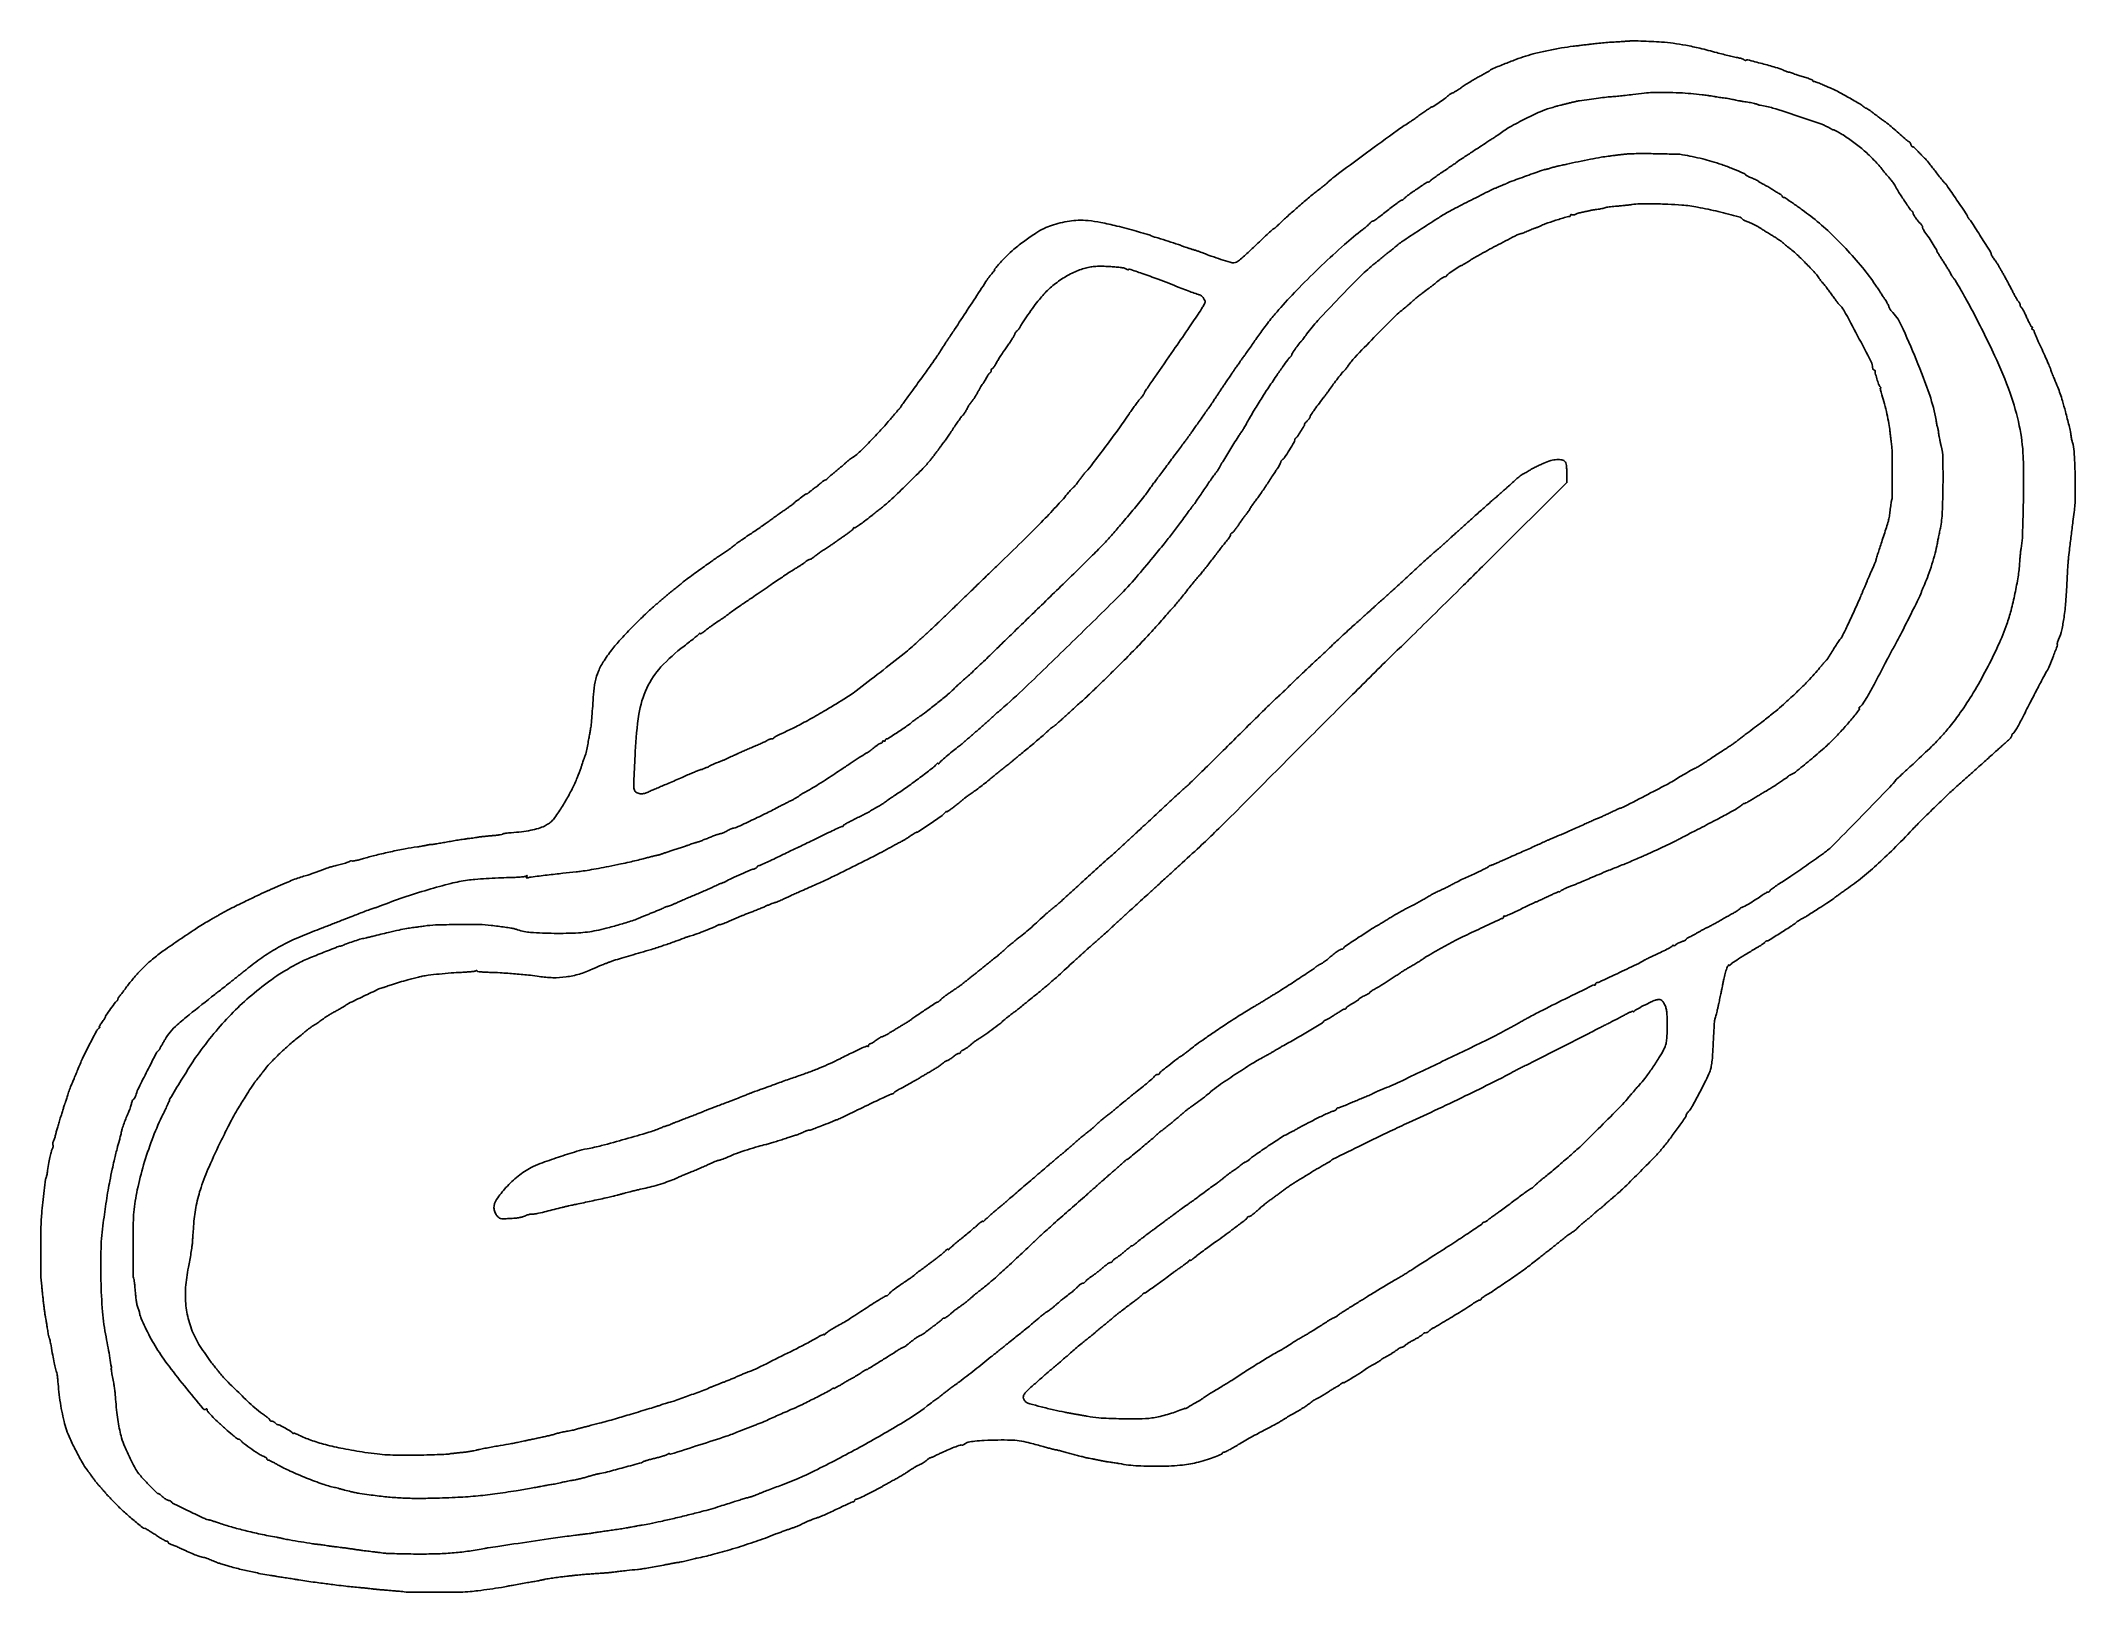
# Model space of a CAD drawing. Extents: x 18 to 1479, y 23 to 1138.
import ezdxf

# ---------------------------------------------------------------- set-up
doc = ezdxf.new("R2010")
doc.units = 0

msp = doc.modelspace()

# ---------------------------------------------------------------- linework, layer by layer
for points in [[(1158.664564, 1137.356305, -0.163707), (1158.511649, 1137.292864, -0.000273), (1155.610841, 1137.094763, -0.002044), (1152.345732, 1136.886981, -0.001258), (1148.5, 1136.667734, 0.005165), (1144.052365, 1136.379288, 0.003398), (1138.940625, 1135.959756, 0.003419), (1133.971456, 1135.483638, 0.006587), (1130, 1135.022742, -0.000519), (1126.489063, 1134.572047, -0.000516), (1122.96875, 1134.127554, -0.000505), (1119.889335, 1133.745116, -0.002013), (1118, 1133.520133, 0.01327), (1109.640833, 1132.333327, 0.009229), (1100.269803, 1130.569642, 0.009316), (1091.197336, 1128.511135, 0.016387), (1083.795993, 1126.426697, 0.012217), (1076.768605, 1124.006105, 0.006341), (1068.112318, 1120.660218, 0.0024), (1059.494687, 1117.154919, 0.117153), (1058, 1116.077973, -0.081629), (1057.588511, 1115.735086, -0.002698), (1055.7375, 1114.659434, -0.005077), (1053.526764, 1113.420319, -0.003505), (1051, 1112.060527, 0.009747), (1048.063382, 1110.43257, 0.005622), (1044.59029, 1108.365182, 0.005616), (1041.149098, 1106.210591, 0.009363), (1038.307371, 1104.310527, -0.006124), (1035.871604, 1102.658967, -0.008884), (1033.678614, 1101.266217, -0.005174), (1031.811067, 1100.152567, -0.132609), (1031.245932, 1100, 0.115532), (1030.789056, 1099.893004, 0.0234), (1030.055956, 1099.485938, 0.023534), (1029.229916, 1098.919928, 0.020134), (1028.414981, 1098.25, -0.022793), (1025.784381, 1096.11081, -0.007559), (1021.742127, 1093.212545, -0.00291), (1017.481674, 1090.290918, -0.149929), (1016.533296, 1090, 0.145395), (1016.096645, 1089.870284, 0.002394), (1013.951632, 1088.457813, 0.005987), (1011.468089, 1086.762074, 0.003913), (1008.643023, 1084.75, -0.001519), (1005.747077, 1082.666469, -0.001891), (1003.042437, 1080.748437, -0.001534), (1000.760928, 1079.153855, -0.014416), (999.758783, 1078.5, 0.019812), (991.592423, 1073.045309, 0.00141), (969.516698, 1056.904722, 0.000884), (946.689558, 1040.053515, 0.036946), (942.073582, 1036.073582, -0.018626), (941.181638, 1035.245727, -0.00546), (939.7516, 1034.041267, -0.005476), (938.111504, 1032.720106, -0.005851), (936.478394, 1031.464493, 0.005303), (933.34358, 1029.059763, 0.00729), (930.580698, 1026.827606, 0.003873), (926.831488, 1023.657677, 0.00052), (919, 1016.917329, 0.003206), (915.525781, 1013.881808, 0.003275), (912.115625, 1010.823413, 0.003178), (909.188413, 1008.12918, 0.013644), (907.5, 1006.466838, -0.011137), (906.231033, 1005.204875, -0.010927), (904.899188, 1003.992431, -0.010867), (903.685644, 1002.980774, -0.040147), (902.858939, 1002.42373, 0.055628), (901.790221, 1001.654574, 0.002083), (898.131649, 998.319783, 0.003745), (893.843695, 994.31882, 0.002623), (889.070503, 989.75, -0.005012), (882.937865, 983.935836, -0.019316), (878.957338, 980.513801, -0.028826), (876.143027, 978.53073, -0.139952), (874.284052, 978, -0.072113), (871.688825, 978.376253, -0.005696), (865.017173, 980.435244, -0.008531), (858.077549, 982.795184, -0.015464), (852.5, 984.99573, 0.017186), (851.385901, 985.430855, 0.003928), (849.471875, 986.086711, 0.004058), (847.252344, 986.807848, 0.003943), (845, 987.5, -0.003864), (842.747656, 988.191762, -0.003978), (840.528125, 988.911731, -0.00385), (838.614013, 989.56592, -0.016864), (837.5, 989.998966, 0.021104), (834.508842, 991.132613, 0.002114), (827.244247, 993.506551, 0.001409), (819.730591, 995.903411, 0.03884), (817.715846, 996.371617, -0.030446), (817.177556, 996.487233, -0.019026), (816.563405, 996.684294, -0.019078), (815.970848, 996.925575, -0.03265), (815.5, 997.17679, 0.04946), (814.86731, 997.487544, 0.006667), (813.471875, 997.988049, 0.007639), (811.796248, 998.535477, 0.006367), (810, 999.067115, -0.000052), (808.203689, 999.574188, -0.000065), (806.528125, 1000.0476, -0.000053), (805.1201, 1000.44578, -0.000473), (804.5, 1000.621846, 0.00763), (790.285592, 1004.438772, 0.01503), (778.863373, 1006.957253, 0.018778), (769.667681, 1008.341465, 0.040228), (762.5, 1008.566897, 0.02525), (756.168384, 1007.93506, 0.021196), (749.546324, 1006.645463, 0.021696), (743.277951, 1004.855809, 0.032894), (738.030018, 1002.715435, 0.033304), (732.154791, 999.354608, 0.011542), (724.141626, 993.762776, 0.011634), (716.355484, 987.774379, 0.030954), (711.182442, 983.043572, 0.005154), (707.4403, 979.089166, 0.010312), (704.580619, 975.87366, 0.006276), (702.460225, 973.323904, 0.631123), (702.614623, 973, -0.588693), (702.681235, 972.879977, -0.021211), (702.311274, 972.339062, -0.019759), (701.722524, 971.613687, -0.010139), (700.931373, 970.75, 0.020838), (699.930197, 969.608955, 0.00859), (698.667052, 967.985938, 0.008481), (697.36982, 966.196278, 0.010789), (696.237332, 964.5, -0.003097), (692.130239, 958.138486, -0.000366), (682.907183, 944.067622, -0.000391), (673.68528, 930.044886, -0.002674), (669.098528, 923.1626, 0.00295), (667.583941, 920.887293, 0.002495), (666.008688, 918.464047, 0.002516), (664.594764, 916.240524, 0.00703), (663.633177, 914.6626, -0.017347), (661.359529, 911.099199, -0.003379), (656.996911, 904.84899, -0.00308), (651.18568, 896.748365, -0.001561), (643.77573, 886.61902, 0.001166), (640.916031, 882.716311, 0.001564), (638.343496, 879.16499, 0.001075), (636.201245, 876.17457, 0.016546), (635.5, 875.11902, -0.009337), (635.077374, 874.462523, -0.009614), (634.634508, 873.828712, -0.009395), (634.230097, 873.294402, -0.039794), (633.9579, 873, 0.027792), (633.578378, 872.608768, 0.000518), (631.703893, 870.44375, 0.001269), (629.526208, 867.910303, 0.000848), (627.045935, 865, -0.010435), (619.994433, 857.04023, -0.007764), (611.895123, 848.541912, -0.005277), (604.260533, 840.938476, -0.066118), (601, 838.507031, 0.025382), (599.830518, 837.774694, 0.011081), (598.353125, 836.692108, 0.010933), (596.831514, 835.470652, 0.01434), (595.5, 834.286343, -0.009025), (594.002552, 832.92566, -0.003644), (591.9125, 831.121017, -0.003604), (589.634046, 829.210638, -0.004565), (587.5, 827.479914, 0.005513), (585.560251, 825.90066, 0.007793), (583.870833, 824.448787, 0.004845), (582.488247, 823.198486, 0.102276), (582.166667, 822.75, -0.090455), (581.97101, 822.463176, -0.062911), (581.661979, 822.220312, -0.061224), (581.292015, 822.055928, -0.074093), (580.916667, 822, 0.116678), (580.448487, 821.88924, 0.027197), (579.742455, 821.485937, 0.026607), (578.960458, 820.919866, 0.023347), (578.206583, 820.25, -0.015563), (577.320887, 819.43799, -0.007024), (576.112374, 818.426563, -0.006947), (574.805654, 817.393626, -0.009423), (573.595775, 816.5, 0.006467), (572.420484, 815.642613, 0.00573), (571.2189, 814.720312, 0.005761), (570.15599, 813.86493, 0.017466), (569.460621, 813.25, -0.021844), (568.909891, 812.771501, -0.025282), (568.344868, 812.367188, -0.025529), (567.838859, 812.077802, -0.117652), (567.51279, 812, 0.158916), (566.790393, 811.76445, 0.002117), (562.956061, 808.941511, 0.004963), (559.394137, 806.240522, 0.04714), (558, 804.93411, -0.054357), (557.610592, 804.579594, -0.002105), (556.03125, 803.43841, -0.003733), (554.143487, 802.107638, -0.002623), (552, 800.63702, 0.003309), (549.462669, 798.891064, 0.001775), (546.353125, 796.704442, 0.001767), (543.197041, 794.451506, 0.002768), (540.5, 792.48908, -0.004449), (537.66649, 790.44189, -0.002245), (534.059375, 787.908571, -0.002229), (530.308899, 785.324363, -0.003312), (527, 783.098089, 0.002891), (522.346053, 779.972544, 0.006609), (518.882005, 777.549384, 0.008497), (516.109595, 775.482565, 0.0112), (513.657951, 773.5, -0.023339), (512.857687, 772.884365, -0.001791), (510.623867, 771.33809, -0.002455), (507.942429, 769.515454, -0.001869), (504.988241, 767.54456, 0.008111), (498.631423, 763.187959, 0.002756), (489.531424, 756.656235, 0.001826), (480.53852, 750.075676, 0.024766), (477.388964, 747.503157, -0.010519), (476.754187, 746.953808, -0.002156), (475.608787, 746.012259, -0.002269), (474.2679, 744.929759, -0.002131), (472.888964, 743.836446, 0.002471), (471.408828, 742.661257, 0.001757), (469.761133, 741.330159, 0.001774), (468.197857, 740.048908, 0.003777), (467, 739.044715, 0.000062), (465.709964, 737.94627, 0.00002), (463.783658, 736.305511, 0.000019), (461.635511, 734.475506, 0.000022), (459.561389, 732.708269, 0.013972), (451.818608, 725.727865, 0.008131), (442.905378, 716.947878, 0.008114), (434.496577, 708.108484, 0.017906), (428.435859, 701.034433, 0.02223), (422.036633, 692.223371, 0.046035), (418.025136, 684.733009, 0.050662), (415.681963, 677.116216, 0.033153), (414.481555, 668, -0.001683), (413.909771, 659.60544, -0.002551), (413.350654, 652.308848, -0.001925), (412.841465, 646.363054, -0.025249), (412.533479, 644.173842, 0.003341), (412.353884, 643.206519, 0.001197), (412.110451, 641.825647, 0.001188), (411.850759, 640.310304, 0.001406), (411.612727, 638.87672, -0.007559), (410.993466, 635.411576, -0.003168), (410.059703, 630.764593, -0.002169), (409.099026, 626.234589, -0.025664), (408.628979, 624.5, -0.006528), (408.462434, 624.012185, -0.002662), (408.223813, 623.353125, -0.002633), (407.959853, 622.647515, -0.003359), (407.708738, 622, 0.010941), (407.385594, 621.127746, 0.001921), (406.820136, 619.471875, 0.002082), (406.172411, 617.524255, 0.001869), (405.516916, 615.5, -0.022329), (402.782282, 608.10221, -0.016292), (399.117882, 600.139695, -0.015403), (394.685341, 591.922681, -0.01415), (389.634165, 583.753806, -0.012305), (386.740649, 579.584634, -0.038473), (384.521636, 576.993663, -0.049562), (382.26281, 575.142152, -0.033154), (379.362365, 573.476463, -0.041883), (374.992329, 571.774957, -0.022416), (369.365382, 570.381489, -0.019935), (362.782957, 569.332262, -0.014939), (355.4703, 568.684669, 0.011111), (353.464414, 568.522496, 0.013552), (351.596999, 568.278364, 0.012097), (350.049103, 567.99463, 0.087243), (349.34758, 567.714816, -0.092412), (348.593558, 567.422989, -0.008018), (346.555433, 567.075359, -0.010333), (344.090998, 566.747556, -0.007843), (341.37728, 566.486548, 0.003381), (338.560976, 566.241015, 0.00352), (335.785826, 565.960426, 0.003388), (333.389753, 565.684673, 0.015357), (332, 565.47169, -0.008497), (330.718584, 565.257279, -0.002815), (328.831805, 564.985298, -0.002802), (326.73665, 564.707268, -0.003181), (324.725294, 564.464811, 0.008501), (322.219186, 564.135629, 0.002438), (318.349478, 563.540952, 0.002453), (313.990294, 562.827333, 0.002606), (309.725294, 562.084749, -0.001972), (305.699239, 561.378507, -0.002687), (302.063055, 560.77552, -0.001771), (299.006496, 560.29661, -0.030577), (298, 560.205025, 0.023131), (297.252974, 560.148244, 0.008529), (296.20625, 560.001617, 0.008432), (295.067109, 559.802442, 0.010037), (294, 559.574959, -0.009234), (292.795235, 559.316107, -0.004164), (291.20625, 559.019001, -0.004121), (289.522814, 558.733017, -0.005613), (288, 558.504724, 0.011863), (279.24409, 557.079963, 0.007015), (268.865226, 554.98621, 0.007021), (258.590684, 552.611549, 0.012301), (250.168659, 550.318944, -0.007717), (246.933762, 549.406425, -0.011994), (244.115258, 548.730058, -0.006283), (241.753448, 548.253835, -0.247846), (241.260668, 548.405999, 0.154005), (240.958167, 548.563403, 0.0823), (240.532632, 548.567638, 0.068874), (240.052513, 548.423417, 0.056092), (239.592009, 548.146495, -0.070529), (238.889231, 547.750943, -0.010369), (237.352028, 547.187927, -0.011532), (235.494401, 546.598431, -0.009676), (233.5, 546.057456, 0.000422), (231.512157, 545.557565, 0.000533), (229.675, 545.091834, 0.00042), (228.134638, 544.698213, 0.004327), (227.5, 544.529603, -0.003301), (227.044738, 544.407649, -0.001953), (226.5, 544.267843, -0.001954), (225.955201, 544.13255, -0.003356), (225.5, 544.024626, 0.029169), (224.838873, 543.831363, 0.001744), (222.884375, 543.1263, 0.002614), (220.56264, 542.265817, 0.001926), (218, 541.289489, -0.004166), (215.291408, 540.271424, -0.003994), (212.528125, 539.283962, -0.003957), (210.076817, 538.451702, -0.014359), (208.5, 537.979999, 0.012423), (204.136668, 536.693094, 0.01282), (199.888579, 535.20334, 0.009912), (194.885292, 533.188998, 0.003789), (188, 530.195199, -0.000249), (185.986211, 529.302574, -0.000159), (183.646875, 528.267931, -0.00016), (181.354931, 527.256, -0.0003), (179.5, 526.439055, 0.007652), (172.805325, 523.372285, 0.00219), (162.521695, 518.414295, 0.001516), (152.257408, 513.371528, 0.019472), (148.5, 511.325526, -0.002489), (146.947123, 510.410257, -0.000786), (144.61875, 509.058383, -0.000785), (142.017149, 507.558782, -0.000872), (139.5, 506.118951, 0.014123), (130.198366, 500.466078, 0.005538), (117.684975, 492.170735, 0.005376), (105.545188, 483.735967, 0.017842), (97.827322, 477.82408, 0.020038), (92.665178, 473.209833, 0.015253), (87.380192, 467.768342, 0.014764), (82.237414, 461.794516, 0.015133), (77.5, 455.575557, -0.00634), (76.642615, 454.408006, -0.005602), (75.720313, 453.212961, -0.005634), (74.865013, 452.154772, -0.016998), (74.25, 451.460621, 0.033485), (73.771639, 450.883462, 0.032103), (73.367188, 450.239697, 0.033763), (73.086107, 449.62561, 0.090686), (73, 449.154762, -0.070273), (72.943127, 448.752103, -0.060768), (72.775991, 448.359003, -0.063387), (72.529084, 448.034218, -0.095816), (72.237417, 447.833333, 0.131525), (71.21956, 447.020896, 0.003419), (67.765644, 442.271576, 0.003046), (64.344689, 437.437404, 0.153631), (64, 436.342076, -0.134095), (63.890191, 435.939994, -0.00869), (63.250676, 434.898272, -0.012167), (62.426273, 433.673083, -0.008745), (61.449109, 432.344391, 0.014477), (60.526701, 431.059555, 0.02838), (59.882804, 429.977917, 0.037274), (59.548621, 429.199889, 0.508867), (59.699109, 428.984687, -0.16604), (59.899039, 428.912115, -0.332763), (59.938549, 428.758058, -0.117776), (59.765998, 428.519349, -0.031492), (59.389567, 428.234687, 0.124084), (57.69024, 426.371323, 0.003886), (52.850029, 417.180061, 0.008417), (48.10698, 407.609281, 0.014135), (44.490123, 399.400135, -0.000807), (43.006072, 395.772722, -0.000865), (41.544131, 392.233165, -0.000818), (40.277798, 389.196209, -0.004086), (39.55091, 387.5, 0.011615), (38.961996, 386.066523, 0.005611), (38.271628, 384.20625, 0.00556), (37.595142, 382.250506, 0.007951), (37.042132, 380.5, -0.002869), (36.541879, 378.858594, -0.002929), (36.026208, 377.234375, -0.002842), (35.56202, 375.828768, -0.01219), (35.26041, 375, 0.002893), (35.02512, 374.389057, 0.00317), (34.804102, 373.79375, 0.002962), (34.621349, 373.282376, 0.01586), (34.532268, 373, -0.006611), (34.420277, 372.620692, -0.00007), (33.611561, 370.010535, -0.000224), (32.677196, 367.001104, -0.000145), (31.595196, 363.525224, 0.002282), (30.496065, 359.940398, 0.002825), (29.506695, 356.591879, 0.002318), (28.704892, 353.771739, 0.021007), (28.412555, 352.525224, -0.021076), (28.18458, 351.55375, -0.009056), (27.802734, 350.277678, -0.008942), (27.346456, 348.93131, -0.011672), (26.878659, 347.717935, 0.024296), (26.482872, 346.608714, 0.033352), (26.24406, 345.577023, 0.035193), (26.168089, 344.739247, 0.204136), (26.330214, 344.336452, -0.182348), (26.492226, 343.978161, -0.055265), (26.464034, 343.372142, -0.047233), (26.27721, 342.644423, -0.036442), (25.944035, 341.895429, 0.057144), (25.174583, 339.953383, 0.012312), (24.318899, 336.433056, 0.011002), (23.420663, 331.807953, 0.005774), (22.497048, 326.021127, -0.005597), (22.217023, 324.26267, -0.007638), (21.92281, 322.685183, -0.005274), (21.643245, 321.374927, -0.083395), (21.471695, 320.954201, 0.106489), (21.047298, 319.759756, 0.001291), (20.003968, 311.565005, 0.004274), (19.013654, 303.029387, 0.005164), (18.235368, 295, 0.01682), (17.678847, 284.441949, 0.004783), (17.523437, 268.010769, 0.004377), (17.667624, 251.743442, 0.023688), (18.241035, 242.932131, -0.000795), (18.564741, 240.021576, -0.000535), (18.925447, 236.697885, -0.000539), (19.267498, 233.481667, -0.001071), (19.530346, 230.932131, 0.006157), (19.807328, 228.489321, 0.003814), (20.189834, 225.626938, 0.003825), (20.610767, 222.805953, 0.00688), (21.00549, 220.5, -0.00334), (21.405272, 218.259975, -0.002138), (21.841115, 215.653081, -0.002148), (22.24622, 213.095425, -0.004014), (22.548613, 211.021127, 0.007508), (22.819561, 209.249349, 0.009667), (23.124331, 207.63061, 0.007755), (23.425182, 206.291155, 0.079448), (23.643124, 205.768421, -0.073502), (23.87085, 205.239899, -0.0065), (24.227158, 203.827384, -0.008388), (24.603735, 202.121916, -0.006437), (24.959732, 200.247294, 0.002253), (26.195363, 193.429838, 0.004255), (27.263305, 187.945361, 0.003732), (28.159364, 183.705754, 0.038738), (28.674313, 182, -0.036482), (29.095571, 180.626988, -0.022697), (29.396255, 178.968749, -0.008703), (29.724931, 176.162364, -0.000754), (30.426716, 169, 0.011598), (31.38695, 160.993179, 0.011906), (32.710733, 153.109575, 0.012592), (34.295405, 145.865383, 0.020508), (36.043891, 139.820177, 0.027593), (38.617922, 133.332997, 0.010438), (42.894438, 124.564725, 0.010063), (47.452177, 116.117347, 0.035819), (50.852749, 111, -0.004733), (52.007307, 109.477011, -0.003642), (53.239524, 107.79375, -0.003682), (54.368527, 106.203117, -0.008758), (55.178237, 105, 0.020536), (56.044598, 103.775958, 0.007282), (57.379918, 102.09589, 0.007213), (58.901485, 100.291444, 0.008427), (60.398937, 98.624308, -0.002639), (61.779373, 97.122782, -0.004204), (62.942188, 95.8227, -0.001038), (63.944057, 94.678647, -0.181236), (64, 94.52938, 0.190185), (64.059922, 94.377543, 0.000287), (66.129688, 92.166184, 0.002224), (68.470384, 89.690402, 0.001364), (71.25, 86.792318, 0.016179), (76.759058, 81.437773, 0.009533), (83.662865, 75.385668, 0.003851), (90.606501, 69.619901, 0.173017), (92.344322, 69, -0.136356), (92.734717, 68.891518, -0.001895), (94.853174, 67.604687, -0.00515), (97.30045, 66.070506, -0.003348), (100.097676, 64.25, 0.00736), (102.915915, 62.447846, 0.011087), (105.428574, 60.96875, 0.006117), (107.564346, 59.808534, 0.19489), (108.145146, 59.75, -0.107458), (108.47098, 59.772983, -0.133321), (108.748887, 59.652608, -0.128689), (108.934392, 59.403969, -0.096553), (109, 59.067388, 0.1843), (109.155183, 58.660681, 0.053857), (109.660938, 58.204265, 0.046205), (110.388731, 57.773712, 0.035477), (111.25, 57.438723, -0.023473), (112.566875, 56.962562, -0.003417), (115.189062, 55.851662, -0.003861), (118.272121, 54.492246, -0.0033), (121.5, 53.013399, 0.008125), (126.239609, 50.897046, 0.014103), (130.249375, 49.316352, 0.015779), (133.463914, 48.266241, 0.064988), (135.482633, 47.952056, -0.084213), (135.822509, 47.885763, -0.002595), (137.159282, 47.373649, -0.005028), (138.730243, 46.744189, -0.003451), (140.5, 46, 0.002553), (142.268667, 45.252526, 0.003716), (143.836313, 44.61305, 0.001875), (145.171234, 44.085842, 0.063229), (145.502371, 44.002665, -0.038767), (145.989547, 43.905278, -0.00598), (146.935893, 43.626218, -0.003299), (148.539046, 43.120961, -0.000415), (152, 42.001868, 0.019381), (156.950409, 40.60613, 0.003627), (166.131566, 38.46803, 0.003959), (175.440283, 36.44859, 0.013754), (181.5, 35.357127, -0.000606), (183.452018, 35.058289, -0.000873), (185.178125, 34.788806, -0.000451), (186.641226, 34.556414, -0.014176), (187, 34.488614, 0.015493), (187.363443, 34.420924, 0.000417), (188.96875, 34.174495, 0.000869), (190.856314, 33.889705, 0.000595), (193, 33.572689, -0.001671), (195.252346, 33.234649, -0.001741), (197.471875, 32.886032, -0.001673), (199.388816, 32.571519, -0.00763), (200.5, 32.367911, 0.011812), (202.816603, 31.963425, 0.001118), (208.515586, 31.119581, 0.00157), (214.651127, 30.244769, 0.002371), (220, 29.525087, 0.0009), (229.865248, 28.263386, 0.002703), (236.608023, 27.450371, 0.003793), (241.907708, 26.881105, 0.004548), (246.904031, 26.428584, -0.002152), (249.855979, 26.175478, -0.002666), (252.601944, 25.913358, -0.002184), (254.905467, 25.670904, -0.019871), (255.904031, 25.521034, 0.021713), (256.944045, 25.368856, 0.001782), (259.674934, 25.099516, 0.002387), (262.936628, 24.805259, 0.001836), (266.5, 24.514098, -0.001379), (270.165647, 24.21795, -0.001488), (273.7375, 23.908754, -0.001403), (276.800349, 23.62577, -0.007161), (278.5, 23.439327, 0.02987), (284.114864, 23.080291, 0.001674), (301.603823, 23.066527, 0.002089), (318.804777, 23.182444, 0.020822), (326, 23.560937, 0.009691), (331.452711, 24.182902, 0.002693), (339.974937, 25.369469, 0.002485), (348.409264, 26.632961, 0.013191), (353, 27.468556, -0.006077), (356.037203, 28.066138, -0.001593), (360.920739, 28.949406, -0.001698), (366.005547, 29.834551, -0.003476), (370, 30.487379, 0.004691), (371.558398, 30.745966, 0.003055), (373.353125, 31.072414, 0.003072), (375.100197, 31.412365, 0.005852), (376.5, 31.710767, -0.000215), (377.685495, 31.97749, -0.000284), (378.765625, 32.219377, -0.000203), (379.671487, 32.421311, -0.002798), (380, 32.492477, -0.015486), (381.922013, 32.835812, -0.001791), (386.258553, 33.456739, -0.002356), (390.770605, 34.064653, -0.005085), (394.25, 34.480812, 0.000442), (396.377595, 34.715268, 0.000281), (398.853125, 34.991693, 0.000283), (401.281199, 35.265593, 0.000526), (403.25, 35.490908, -0.007217), (405.476701, 35.71559, -0.002129), (408.895313, 35.996103, -0.002136), (412.742597, 36.278774, -0.002298), (416.5, 36.521362, 0.002616), (420.129038, 36.757986, 0.003007), (423.590625, 37.022822, 0.002705), (426.522184, 37.280823, 0.017332), (428, 37.4708, -0.010305), (430.112671, 37.772618, -0.002628), (433.54772, 38.172998, -0.001892), (438.503283, 38.705246, -0.000578), (446, 39.472986, 0.010955), (449.500571, 39.905059, 0.005124), (454.013495, 40.610061, 0.004587), (459.24541, 41.531808, 0.00342), (465, 42.640932, -0.002019), (468.05543, 43.238712, -0.002189), (471.034138, 43.795495, -0.002058), (473.591022, 44.250986, -0.010664), (475.009831, 44.466654, 0.016187), (476.277481, 44.673694, 0.005533), (478.101386, 45.053557, 0.005493), (480.106698, 45.517561, 0.006316), (482.009831, 46.005547, -0.003687), (483.899578, 46.500704, -0.003315), (485.864564, 46.986277, -0.003322), (487.632928, 47.398436, -0.010449), (488.826982, 47.642279, 0.019521), (499.870553, 50.107001, 0.008653), (514.24208, 54.176255, 0.008536), (529.370739, 59.027398, 0.011201), (543, 63.998943, -0.002732), (545.503974, 64.960672, -0.001619), (548.5, 66.081573, -0.00162), (551.496435, 67.180553, -0.002788), (554, 68.073809, 0.002875), (556.252345, 68.877876, 0.002967), (558.471875, 69.699592, 0.002865), (560.38667, 70.433997, 0.01267), (561.5, 70.901177, 0.000719), (562.586611, 71.391762, 0.000174), (564.38125, 72.205874, 0.000179), (566.439062, 73.141124, 0.000178), (568.5, 74.079568, -0.007749), (570.551344, 74.976395, -0.008337), (572.580366, 75.786765, -0.007962), (574.34289, 76.424913, -0.03885), (575.36933, 76.691164, 0.056362), (576.579189, 77.050547, 0.003498), (580.017661, 78.538258, 0.005145), (584.092442, 80.385543, 0.003791), (588.56842, 82.511937, -0.003393), (592.986193, 84.614988, -0.005066), (596.878768, 86.387881, -0.002281), (600.212844, 87.847639, -0.102387), (600.94909, 88, 0.094079), (601.350238, 88.076154, 0.096641), (601.691295, 88.29375, 0.099022), (601.919586, 88.618433, 0.104229), (602, 89, -0.123569), (602.096087, 89.382863, -0.099127), (602.367188, 89.711745, -0.089317), (602.772487, 89.936137, -0.078288), (603.25, 90.018705, 0.106107), (604.718073, 90.356853, 0.00394), (609.870153, 92.818256, 0.0076), (615.510252, 95.674513, 0.00785), (621, 98.67122, -0.001447), (622.811314, 99.690287, -0.000454), (625.528125, 101.205227, -0.000454), (628.563324, 102.890483, -0.000503), (631.5, 104.513693, 0.005156), (634.399997, 106.152044, 0.004853), (637.325, 107.882657, 0.004831), (639.887568, 109.466625, 0.016737), (641.5, 110.562119, -0.016302), (642.909156, 111.521298, -0.00912), (644.680643, 112.599618, -0.009091), (646.512816, 113.625369, -0.014599), (648.114956, 114.425143, 0.017198), (649.637142, 115.194914, 0.013783), (651.22175, 116.123691, 0.014007), (652.640607, 117.064946, 0.034084), (653.614956, 117.855903, -0.013511), (654.373431, 118.525179, -0.018513), (655.093143, 119.082551, -0.015453), (655.710143, 119.496591, -0.16468), (656, 119.565592, 0.12599), (656.357981, 119.622603, 0.001992), (658.2625, 120.456205, 0.005123), (660.472704, 121.461319, 0.003356), (663, 122.662761, -0.009576), (668.405523, 125.150516, -0.012108), (673.498504, 127.231873, -0.006538), (677.941804, 128.857173, -0.200306), (679.096305, 128.790382, 0.174444), (679.419231, 128.75545, 0.043636), (679.929781, 128.927407, 0.039291), (680.515162, 129.240119, 0.030861), (681.096305, 129.664622, -0.119789), (683.525915, 130.850683, -0.02468), (688.260623, 131.645636, -0.018898), (695.088763, 132.187603, -0.006655), (704.911783, 132.46376, -0.010235), (713.940191, 132.412544, -0.028636), (720.244352, 131.885562, -0.026497), (726.711173, 130.617447, -0.007751), (736.5, 127.991151, 0.002886), (739.709629, 127.09646, 0.003473), (742.7375, 126.293791, 0.002972), (745.295501, 125.650852, 0.02324), (746.5, 125.414418, -0.023119), (747.735401, 125.172228, -0.002502), (750.55625, 124.46749, -0.003067), (753.907344, 123.590514, -0.002468), (757.5, 122.607709, 0.002016), (761.129058, 121.611418, 0.002339), (764.590625, 120.693449, 0.002082), (767.527459, 119.942361, 0.013908), (769, 119.615541, -0.001302), (770.32031, 119.357245, -0.000365), (772.38125, 118.946919, -0.000368), (774.710942, 118.479531, -0.000388), (777, 118.016691, 0.003493), (779.362118, 117.554329, 0.002796), (781.9125, 117.088347, 0.002826), (784.276872, 116.683769, 0.007169), (786, 116.424254, -0.002526), (787.512201, 116.210846, -0.001936), (789.162919, 115.962847, -0.001957), (790.706023, 115.718715, -0.004636), (791.852489, 115.521807, 0.030725), (805.531141, 113.901128, 0.018788), (821.785183, 113.593421, 0.018763), (837.423618, 114.472668, 0.044121), (848.913913, 116.585764, 0.009189), (855.394227, 118.508525, 0.014072), (860.927204, 120.434378, 0.007728), (865.431918, 122.226047, 0.30299), (866, 123.077445, -0.198954), (866.093773, 123.303783, -0.08388), (866.367188, 123.498098, -0.064535), (866.771539, 123.632819, -0.045137), (867.25, 123.682037, 0.115282), (868.071494, 123.88468, 0.004766), (870.776562, 125.29617, 0.008058), (873.961023, 127.063153, 0.005612), (877.5, 129.155372, -0.005847), (881.632629, 131.595926, -0.0034), (886.646875, 134.433388, -0.003398), (891.710797, 137.208756, -0.005729), (896, 139.458714, 0.003929), (899.930468, 141.502487, 0.003766), (903.884375, 143.636383, 0.003731), (907.344114, 145.571117, 0.013537), (909.5, 146.876417, -0.002597), (911.178111, 147.943299, -0.002397), (912.9125, 149.021789, -0.002392), (914.466759, 149.96775, -0.007974), (915.5, 150.567613, 0.00291), (920.629223, 153.476405, 0.009227), (924.013033, 155.505452, 0.013097), (926.596852, 157.216053, 0.01449), (929, 159.005175, -0.010218), (930.413402, 160.076327, -0.01289), (931.765625, 161.005995, -0.011014), (932.926494, 161.724921, -0.093964), (933.5, 161.931078, 0.087956), (934.145322, 162.154402, 0.004311), (936.115625, 163.275338, 0.006879), (938.437163, 164.665771, 0.004903), (941, 166.28397, -0.002553), (943.562716, 167.918989, -0.003509), (945.884375, 169.360911, -0.00226), (947.847478, 170.548981, -0.041648), (948.5, 170.869405, 0.045582), (949.00013, 171.11989, 0.013282), (949.720312, 171.593774, 0.013229), (950.506628, 172.173132, 0.013797), (951.25, 172.785475, -0.019473), (951.922223, 173.326524, -0.042128), (952.485937, 173.675681, -0.080896), (952.860731, 173.795286, -0.458095), (953, 173.675177, 0.584035), (953.317609, 173.496015, 0.000992), (959.917357, 177.502326, 0.005068), (965.921844, 181.24762, 0.019886), (969.505669, 183.739652, -0.027059), (970.13773, 184.165847, -0.003538), (971.536132, 184.989115, -0.004107), (973.21117, 185.941059, -0.003427), (975.005669, 186.925422, 0.006621), (976.76356, 187.904366, 0.008915), (978.326665, 188.839608, 0.006485), (979.604099, 189.658377, 0.089574), (980, 190.035889, -0.087384), (980.373376, 190.395034, -0.009489), (981.38125, 191.044853, -0.011401), (982.623143, 191.773989, -0.008964), (984, 192.508681, 0.013844), (985.56442, 193.363174, 0.008239), (987.380852, 194.462114, 0.008243), (989.156598, 195.61805, 0.014088), (990.594391, 196.648213, -0.015493), (991.858606, 197.548644, -0.018822), (993.098282, 198.309163, -0.017661), (994.173674, 198.865359, -0.110951), (994.772962, 199, 0.093422), (995.286745, 199.096843, 0.035214), (995.950369, 199.411705, 0.033373), (996.642369, 199.865206, 0.034652), (997.25869, 200.401548, -0.047016), (998.110106, 201.106309, -0.009607), (999.748781, 202.175849, -0.01004), (1001.709421, 203.348369, -0.009276), (1003.767465, 204.473591, 0.011188), (1005.80897, 205.599934, 0.012554), (1007.719883, 206.775857, 0.011889), (1009.292122, 207.852703, 0.063527), (1010.050653, 208.561033, -0.044129), (1010.554892, 209.069803, -0.058849), (1011.097155, 209.428269, -0.072695), (1011.594204, 209.593763, -0.184515), (1011.961863, 209.52357, 0.221036), (1012.381133, 209.473653, 0.042943), (1013.100837, 209.779985, 0.038334), (1013.945107, 210.31505, 0.027136), (1014.806743, 211.03458, -0.011835), (1015.654133, 211.787381, -0.016106), (1016.455206, 212.422658, -0.012964), (1017.142274, 212.905261, -0.147663), (1017.456074, 213, 0.136716), (1018.450755, 213.277158, 0.000415), (1029.923465, 220.221854, 0.00237), (1040.234962, 226.542375, 0.013175), (1045.663478, 230.106586, -0.011288), (1047.337314, 231.21464, -0.014619), (1048.9231, 232.15006, -0.012322), (1050.275401, 232.852475, -0.114097), (1050.913478, 233, 0.073467), (1051.328648, 233.061333, 0.087908), (1051.680834, 233.239659, 0.100574), (1051.916271, 233.504733, 0.132207), (1052, 233.815859, -0.220318), (1052.199601, 234.246855, -0.01613), (1053.248437, 235.079718, -0.020104), (1054.621685, 236.016515, -0.013749), (1056.25, 236.972684, 0.021718), (1060.187374, 239.369935, 0.001783), (1070.161252, 246.104365, 0.002095), (1079.988641, 252.851435, 0.015934), (1084.5, 256.194257, -0.002126), (1085.991509, 257.364581, -0.000167), (1089.974233, 260.460252, -0.00025), (1094.030854, 263.60793, -0.000624), (1097, 265.903487, 0.003806), (1098.427054, 267.021377, 0.000686), (1101.064261, 269.125746, 0.000739), (1104.145946, 271.599198, 0.000669), (1107.325142, 274.165673, -0.003876), (1110.480614, 276.679741, -0.004647), (1113.490514, 278.995068, -0.004008), (1116.058509, 280.90063, -0.030574), (1117.325142, 281.711153, 0.027007), (1118.267385, 282.304675, 0.017022), (1119.30272, 283.092003, 0.017084), (1120.270769, 283.938252, 0.029858), (1121.003268, 284.711153, -0.027278), (1121.816073, 285.577695, -0.009159), (1123.092116, 286.753472, -0.009082), (1124.554284, 288.005292, -0.010266), (1126.003268, 289.151729, 0.008828), (1127.611318, 290.416515, 0.004592), (1129.574397, 292.047686, 0.004565), (1131.559751, 293.759785, 0.006941), (1133.25, 295.2866, -0.004562), (1134.688595, 296.598577, -0.008149), (1135.898438, 297.646865, -0.003633), (1136.902831, 298.476525, -0.631817), (1137, 298.430325, 0.615634), (1137.092596, 298.383624, 0.009943), (1137.682642, 298.838198, 0.01346), (1138.432124, 299.473636, 0.007224), (1139.323887, 300.295455, -0.008136), (1140.620523, 301.486022, -0.001861), (1142.852802, 303.454901, -0.001924), (1145.443229, 305.705029, -0.001874), (1148.073887, 307.955271, 0.017092), (1154.982178, 314.238492, 0.003912), (1166.205216, 325.342237, 0.003565), (1177.221912, 336.572762, 0.022763), (1182.5, 342.552668, 0.007991), (1187.746192, 349.289478, 0.006038), (1193.29772, 356.846543, 0.00181), (1198.586625, 364.288149, 0.154785), (1199, 365.591476, -0.124678), (1199.107086, 366.014251, -0.020227), (1199.543837, 366.748516, -0.021235), (1200.142523, 367.587989, -0.017267), (1200.851361, 368.435549, 0.056585), (1203.147826, 371.666046, 0.004285), (1208.26488, 381.11423, 0.006224), (1213.172265, 390.648508, 0.021862), (1215.981355, 396.952697, 0.040552), (1216.928444, 400.076168, 0.021851), (1217.608, 404.043285, 0.015501), (1218.115906, 409.37605, 0.005588), (1218.517844, 416.984198, -0.001994), (1218.78906, 422.928745, -0.00284), (1219.081053, 428.20725, -0.001582), (1219.36706, 432.662761, -0.041832), (1219.546506, 433.843031, -0.003314), (1219.766114, 434.736068, -0.000833), (1220.136026, 436.188265, -0.000851), (1220.56452, 437.847066, -0.000857), (1220.997526, 439.5, 0.005465), (1221.465301, 441.355237, 0.00296), (1222.002209, 443.646875, 0.002948), (1222.521236, 445.98633, 0.004652), (1222.935977, 448, -0.00177), (1223.317133, 449.906147, -0.001512), (1223.732045, 451.9125, -0.001523), (1224.120388, 453.734525, -0.00434), (1224.405662, 455, 0.006998), (1224.701476, 456.345531, 0.001815), (1225.139465, 458.519797, 0.001845), (1225.620611, 461.002033, 0.001882), (1226.080236, 463.471649, -0.02433), (1227.013385, 467.476976, -0.023235), (1228.342997, 471.436012, -0.047115), (1229.445784, 473.636187, -0.731994), (1229.975275, 473.5, 0.112551), (1230.056831, 473.215796, 0.328076), (1230.231499, 473.13502, 0.162395), (1230.480824, 473.278716, 0.039853), (1230.769801, 473.661771, -0.102568), (1231.934324, 474.860155, -0.004763), (1236.681899, 478.009997, -0.007308), (1242.676744, 481.782183, -0.004208), (1250, 486.158144, 0.007719), (1252.131311, 487.452089, 0.010958), (1253.982292, 488.672709, 0.007235), (1255.481874, 489.741852, 0.137378), (1255.833333, 490.191065, -0.08545), (1256.027819, 490.500347, -0.064552), (1256.332649, 490.762375, -0.06411), (1256.696692, 490.939606, -0.081434), (1257.065046, 491, 0.140045), (1258.322858, 491.359348, 0.001187), (1266.979631, 496.773858, 0.003309), (1274.980465, 501.878756, 0.036418), (1278.013714, 504.171969, -0.025609), (1278.769051, 504.769089, -0.011629), (1279.813121, 505.474946, -0.01148), (1280.951015, 506.169876, -0.015447), (1282.013714, 506.742742, 0.00743), (1283.107803, 507.310084, 0.00498), (1284.342511, 507.989748, 0.005015), (1285.52562, 508.672172, 0.009855), (1286.450154, 509.242742, 0.000877), (1294.355649, 514.359044, 0.002162), (1300.136044, 518.150059, 0.001718), (1304.421923, 521.008714, 0.028929), (1305.777945, 522.038513, -0.01844), (1306.57908, 522.673831, -0.00234), (1308.361348, 523.970349, -0.002742), (1310.493406, 525.488424, -0.002277), (1312.777945, 527.080756, 0.017522), (1324.162526, 535.542889, 0.014598), (1335.6606, 545.295248, 0.012849), (1347.911328, 556.899946, 0.008159), (1361.601142, 571.005023, -0.008935), (1368.181, 577.763454, -0.002763), (1378.322717, 587.704189, -0.002709), (1388.517086, 597.48011, -0.009955), (1395.121625, 603.5, 0.00214), (1400.008932, 607.816772, 0.000649), (1407.38241, 614.403069, 0.000671), (1415.273277, 621.489085, 0.00099), (1422.179701, 627.732655, -0.000812), (1424.572304, 629.897173, -0.00079), (1426.993836, 632.073786, -0.000779), (1429.12815, 633.980155, -0.002947), (1430.472445, 635.162991, 0.02721), (1431.439868, 636.101269, 0.030806), (1432.257531, 637.102754, 0.03231), (1432.835455, 638.027634, 0.124108), (1433, 638.680335, -0.069846), (1433.070801, 639.184698, -0.085748), (1433.277385, 639.612349, -0.100098), (1433.584197, 639.898274, -0.138538), (1433.944291, 640, 0.259683), (1434.472124, 640.293961, 0.004654), (1436.209125, 643.157812, 0.010318), (1438.175037, 646.6294, 0.006543), (1440.32834, 650.75, -0.001369), (1445.863633, 661.61487, -0.001785), (1450.991646, 671.525292, -0.001785), (1455.307968, 679.72311, -0.008356), (1457.887543, 684.390264, 0.031316), (1459.878853, 688.419394, 0.006738), (1462.789404, 695.6449, 0.001711), (1465.809585, 703.524151, 0.524879), (1465.481173, 704, -0.492841), (1465.383489, 704.127175, -0.009846), (1465.643194, 705.028595, -0.015236), (1466.031057, 706.158487, -0.00866), (1466.565116, 707.501601, 0.04276), (1468.736373, 714.272567, 0.020132), (1470.423775, 723.309978, 0.016502), (1471.687178, 734.611347, 0.009081), (1472.523843, 748.5, -0.002673), (1472.742528, 753.114781, -0.002417), (1473.017239, 757.884375, -0.00242), (1473.304605, 762.153758, -0.007717), (1473.554237, 765, -0.003672), (1474.29705, 771.709552, -0.001084), (1475.533028, 781.979575, -0.001087), (1476.814709, 792.253251, -0.003611), (1477.720841, 799, 0.032976), (1478.498532, 809.377558, 0.008791), (1478.354049, 825.962575, 0.006547), (1477.701437, 842.523114, 0.072609), (1476.40587, 848.999285, -0.031668), (1476.167913, 849.829638, -0.00762), (1475.882576, 851.233364, -0.007794), (1475.60424, 852.857659, -0.00766), (1475.374903, 854.499285, 0.023221), (1474.982378, 856.787102, 0.004083), (1474.010679, 861.042077, 0.004418), (1472.785376, 866.016377, 0.003958), (1471.428015, 871.154593, 0.003702), (1469.268795, 878.848916, 0.011386), (1467.651073, 884.009716, 0.013197), (1465.934533, 888.669825, 0.006517), (1463.521962, 894.5, -0.004869), (1462.937251, 895.899928, -0.002576), (1462.237963, 897.646875, -0.002563), (1461.540839, 899.441661, -0.003962), (1460.95884, 901, 0.011272), (1459.43223, 904.912132, 0.004844), (1457.227672, 910.064787, 0.004583), (1454.648673, 915.791611, 0.004375), (1451.925719, 921.559822, -0.007109), (1450.805157, 923.967599, -0.009451), (1449.85943, 926.189187, -0.007121), (1449.1339, 928.063556, -0.089003), (1449, 928.809822, 0.087739), (1448.919637, 929.26426, 0.094552), (1448.688914, 929.650385, 0.100088), (1448.344978, 929.908678, 0.111616), (1447.940983, 930, -0.108972), (1447.586039, 930.078288, -0.182303), (1447.3746, 930.29375, -0.161196), (1447.343488, 930.6179, -0.082592), (1447.5, 931, 0.059985), (1447.677937, 931.384175, 0.125643), (1447.698838, 931.710585, 0.18691), (1447.564723, 931.926614, 0.158153), (1447.309017, 932.014756, -0.26072), (1446.881972, 932.264008, -0.008291), (1445.856399, 934.072758, -0.014113), (1444.708307, 936.327349, -0.009088), (1443.5, 939, 0.008421), (1442.295944, 941.672745, 0.013146), (1441.160937, 943.927242, 0.00726), (1440.148289, 945.749536, 0.263185), (1439.75, 945.985244, -0.181524), (1439.463621, 946.099232, -0.088636), (1439.220313, 946.415308, -0.069512), (1439.055405, 946.880858, -0.05045), (1439, 947.428571, 0.071567), (1438.907523, 948.071347, 0.03794), (1438.622193, 948.82567, 0.036814), (1438.206119, 949.567657, 0.046837), (1437.713847, 950.178571, -0.051748), (1437.057365, 951.009812, -0.008905), (1436.010749, 952.727455, -0.009613), (1434.852305, 954.79742, -0.008458), (1433.722152, 957, 0.004897), (1432.460154, 959.503269, 0.002805), (1430.891031, 962.5, 0.002801), (1429.279386, 965.495718, 0.004657), (1427.883566, 968, -0.000271), (1426.601561, 970.25338, -0.000283), (1425.340309, 972.476009, -0.000272), (1424.252472, 974.398008, -0.001249), (1423.625262, 975.514075, 0.012776), (1423.039243, 976.502771, 0.004792), (1422.169608, 977.858977, 0.004744), (1421.193918, 979.318552, 0.005742), (1420.25, 980.668445, -0.011527), (1419.387476, 981.932835, -0.014852), (1418.657376, 983.134683, -0.012638), (1418.108505, 984.161422, -0.11331), (1417.987876, 984.65437, 0.138164), (1417.646828, 985.801737, 0.00061), (1410.740331, 996.702693, 0.001812), (1404.241256, 1006.851537, 0.03819), (1402.071965, 1009.707794, -0.02018), (1401.661601, 1010.20955, -0.023535), (1401.31489, 1010.718391, -0.02342), (1401.065635, 1011.170101, -0.11485), (1401, 1011.452075, 0.150134), (1400.691307, 1012.45696, 0.000495), (1393.310708, 1023.313175, 0.001119), (1386.202756, 1033.696126, 0.059497), (1384.616186, 1035.5, -0.038737), (1383.932023, 1036.215787, -0.002624), (1382.157683, 1038.409375, -0.003751), (1380.073387, 1041.054425, -0.002803), (1377.814223, 1044, 0.004518), (1375.504323, 1046.990429, 0.00535), (1373.265715, 1049.773272, 0.004693), (1371.331053, 1052.081766, 0.033623), (1370.314223, 1053.121778, -0.014528), (1369.405896, 1053.982511, -0.004655), (1368.106402, 1055.312152, -0.004639), (1366.686506, 1056.820066, -0.005171), (1365.345868, 1058.300979, 0.014084), (1364.100248, 1059.62859, 0.023432), (1362.970047, 1060.665195, 0.020084), (1362.035241, 1061.383559, 0.365156), (1361.687174, 1061.353841, -0.348182), (1361.443158, 1061.325583, -0.094921), (1361.137336, 1061.607131, -0.054852), (1360.812586, 1062.164158, -0.027733), (1360.523918, 1062.924639, 0.028424), (1360.221003, 1063.71935, 0.039079), (1359.855197, 1064.390363, 0.043864), (1359.482734, 1064.865445, 0.207456), (1359.172394, 1065, -0.1434), (1358.775275, 1065.116285, -0.014436), (1357.951709, 1065.678011, -0.017175), (1356.993921, 1066.424128, -0.012852), (1355.989782, 1067.308123, 0.00599), (1351.809803, 1071.091033, 0.005103), (1347.312659, 1074.983043, 0.004454), (1343.242509, 1078.371652, 0.026696), (1341.01849, 1080, -0.011003), (1339.820439, 1080.820711, -0.00305), (1337.977337, 1082.160938, -0.003078), (1335.908676, 1083.704297, -0.003222), (1333.890436, 1085.25, 0.005344), (1331.997527, 1086.68701, 0.007985), (1330.310204, 1087.898438, 0.003989), (1328.863453, 1088.885518, 0.148771), (1328.487212, 1089, -0.108662), (1328.190325, 1089.065292, -0.0244), (1327.728713, 1089.306635, -0.024199), (1327.212136, 1089.644283, -0.021356), (1326.707794, 1090.043863, 0.045508), (1323.863583, 1092.081979, 0.003559), (1315.772273, 1096.754588, 0.004458), (1307.703128, 1101.243452, 0.028952), (1303.5, 1103.226638, -0.002623), (1301.679237, 1103.971288, -0.001523), (1299.5, 1104.88371, -0.001522), (1297.321082, 1105.811635, -0.002567), (1295.5, 1106.604824, 0.010026), (1293.91321, 1107.267984, 0.013629), (1292.454687, 1107.798, 0.010499), (1291.230796, 1108.176999, 0.131275), (1290.75, 1108.185773, -0.103391), (1290.464021, 1108.175255, -0.126193), (1290.220313, 1108.284191, -0.125143), (1290.05774, 1108.497869, -0.100689), (1290, 1108.781685, 0.304501), (1289.636819, 1109.322745, 0.006918), (1286.598013, 1110.51762, 0.014921), (1283.247469, 1111.668855, 0.017391), (1280, 1112.554837, -0.022315), (1279.707958, 1112.63761, -0.003376), (1279.132812, 1112.833043, -0.003779), (1278.456668, 1113.073642, -0.00326), (1277.75, 1113.336367, 0.0068), (1276.220662, 1113.892652, 0.006297), (1274.637194, 1114.422095, 0.005477), (1273.235183, 1114.854443, 0.034784), (1272.507654, 1115.016086, -0.052354), (1272.191432, 1115.098079, -0.002455), (1271.159192, 1115.49042, -0.004029), (1269.937768, 1115.972887, -0.002882), (1268.579041, 1116.531421, 0.028252), (1263.289685, 1118.398241, 0.005755), (1253.716963, 1121.060899, 0.00137), (1243.227441, 1123.818159, 0.265942), (1242.207407, 1123.54074, -0.172856), (1241.925659, 1123.407041, -0.080772), (1241.516986, 1123.431778, -0.065387), (1241.048524, 1123.60397, -0.049936), (1240.592009, 1123.904777, 0.075394), (1239.947702, 1124.283939, 0.018748), (1238.792653, 1124.697613, 0.018739), (1237.420011, 1125.075948, 0.017829), (1236, 1125.357624, -0.016786), (1233.980498, 1125.75384, -0.002829), (1230.15, 1126.662698, -0.003092), (1225.659473, 1127.784492, -0.002743), (1221, 1129.006432, 0.006676), (1208.878882, 1132.083487, 0.011741), (1198.772341, 1134.256386, 0.013769), (1189.858613, 1135.701823, 0.016608), (1181.419007, 1136.548691, 0.004073), (1174.089206, 1136.97908, 0.003757), (1166.55325, 1137.30326, 0.000639), (1159.219619, 1137.554173, 0.189916)], [(1202.414838, 1099.518924, -0.00048), (1210.515864, 1098.660126, -0.003385), (1214.453066, 1098.211933, -0.006995), (1216.952453, 1097.874724, -0.012408), (1219, 1097.517109, 0.009282), (1220.265721, 1097.28788, 0.003276), (1222.0875, 1097.004998, 0.003251), (1224.093853, 1096.720224, 0.003812), (1226, 1096.477088, -0.008597), (1227.978332, 1096.20548, -0.005951), (1230.20625, 1095.833282, -0.006002), (1232.338962, 1095.42436, -0.012254), (1234, 1095.042529, 0.012115), (1235.678158, 1094.65627, 0.005642), (1237.87119, 1094.232877, 0.005585), (1240.184041, 1093.839993, 0.007769), (1242.263625, 1093.543635, -0.010277), (1244.251428, 1093.250178, -0.009412), (1246.28487, 1092.867649, -0.009458), (1248.086811, 1092.457722, -0.030189), (1249.263625, 1092.08987, 0.006538), (1250.175153, 1091.756883, 0.007241), (1251.064699, 1091.459441, 0.006775), (1251.830161, 1091.227131, 0.036739), (1252.254498, 1091.137724, -0.039942), (1261.423854, 1089.144428, -0.006623), (1278.661766, 1083.676914, -0.005724), (1295.844968, 1077.756, -0.055652), (1302.75, 1074.382334, 0.016095), (1303.613555, 1073.872325, 0.031173), (1304.339062, 1073.531692, 0.041796), (1304.855873, 1073.375728, 0.477009), (1305, 1073.492427, -0.563691), (1305.175948, 1073.598904, -0.004224), (1306.982812, 1072.633225, -0.009472), (1309.160826, 1071.391325, -0.005385), (1311.75, 1069.811245, -0.020262), (1319.574944, 1064.466862, -0.020019), (1326.974248, 1058.486131, -0.02049), (1333.693692, 1052.089666, -0.024248), (1339.479763, 1045.5, 0.003747), (1341.161017, 1043.419082, 0.003431), (1342.922913, 1041.301284, 0.00343), (1344.521635, 1039.432392, 0.011217), (1345.614809, 1038.227776, -0.022542), (1346.54046, 1037.160153, -0.013701), (1347.540754, 1035.821734, -0.01372), (1348.461892, 1034.436953, -0.023483), (1349.142362, 1033.227776, 0.025549), (1351.341322, 1029.357778, 0.005433), (1355.579653, 1022.869866, 0.001866), (1360.211356, 1016.000906, 0.143092), (1361.22308, 1015.166667, -0.109282), (1361.520471, 1014.953011, -0.062974), (1361.772138, 1014.588542, -0.058347), (1361.942889, 1014.137616, -0.061169), (1362.001221, 1013.666667, 0.13122), (1362.259514, 1012.703466, 0.024377), (1363.260069, 1011.14825, 0.016427), (1364.991348, 1008.886326, 0.003989), (1368.001407, 1005.269668, -0.030281), (1368.38748, 1004.752805, -0.035134), (1368.68754, 1004.217333, -0.037734), (1368.871047, 1003.737241, -0.138379), (1368.87577, 1003.414952, 0.140913), (1368.882506, 1003.071713, 0.028059), (1369.098368, 1002.49068, 0.027661), (1369.436133, 1001.820976, 0.02269), (1369.867136, 1001.145285, -0.006936), (1372.68292, 997.023267, -0.004812), (1375.755419, 992.290425, -0.001322), (1378.739637, 987.56772, -0.130559), (1378.97173, 986.820714, 0.120568), (1379.103057, 986.366699, 0.00353), (1380.116711, 984.631134, 0.006895), (1381.360278, 982.600356, 0.004677), (1382.82984, 980.320714, -0.003958), (1384.436899, 977.835637, -0.003342), (1386.098712, 975.18171, -0.00337), (1387.58195, 972.74072, -0.009374), (1388.57984, 971, 0.004758), (1389.352404, 969.623035, 0.006241), (1390.085492, 968.38125, 0.004676), (1390.720711, 967.357001, 0.05754), (1391.009068, 967, -0.064391), (1392.185047, 965.502716, -0.002229), (1395.960748, 959.098576, -0.004576), (1399.936894, 952.13968, -0.005447), (1403.55606, 945.5, -0.011939), (1420.581252, 911.503958, -0.025446), (1431.740601, 884.319431, -0.032242), (1438.312724, 860.953463, -0.042482), (1441.067049, 839, -0.010599), (1441.377398, 822.40604, -0.005069), (1441.10799, 801.082822, -0.003394), (1440.498581, 780.472058, -0.042157), (1439.557145, 772.704339, 0.023504), (1439.348057, 771.390975, 0.003559), (1439.072525, 768.745005, 0.003983), (1438.794169, 765.614176, 0.003436), (1438.55058, 762.321209, -0.023077), (1437.437237, 752.520484, -0.012038), (1435.195506, 740.430213, -0.012026), (1432.34609, 728.34024, -0.020997), (1429.329078, 718.5, -0.022094), (1423.179238, 703.265278, -0.013942), (1414.737774, 686.042805, -0.013878), (1405.259247, 669.15172, -0.020368), (1395.928521, 654.905458, -0.011847), (1388.698313, 645.280775, -0.018967), (1382.032146, 637.460562, -0.015791), (1373.970775, 629.236551, -0.005636), (1361.970288, 618, 0.000864), (1357.53787, 613.928422, 0.001335), (1353.722522, 610.392614, 0.000404), (1350.420558, 607.311157, 0.041399), (1350, 606.847195, -0.02883), (1345.354556, 601.456307, -0.000945), (1325.520084, 581.033859, -0.001056), (1305.779337, 560.87, -0.024997), (1299.925075, 555.482455, -0.020291), (1297.007321, 553.248926, -0.000734), (1285.523886, 545.200704, -0.00104), (1274.325581, 537.411412, -0.01226), (1269.892987, 534.5, 0.006143), (1265.868415, 531.926503, 0.009573), (1262.472349, 529.60138, 0.005906), (1259.739852, 527.603599, 0.139435), (1259.166667, 526.850539, -0.092525), (1258.963679, 526.525351, -0.066238), (1258.633888, 526.249846, -0.064456), (1258.232938, 526.06356, -0.076701), (1257.821037, 526, 0.108656), (1257.25099, 525.874642, 0.015765), (1256.181984, 525.339063, 0.017232), (1254.941499, 524.611504, 0.01399), (1253.662805, 523.75, -0.013387), (1249.774365, 521.123393, -0.007606), (1244.93963, 518.145185, -0.003076), (1240.102276, 515.306091, -0.131904), (1238.962179, 515, 0.084297), (1238.633144, 514.94413, 0.062575), (1238.302386, 514.779688, 0.062092), (1238.019995, 514.536773, 0.079665), (1237.833178, 514.25, -0.126844), (1237.515531, 513.849666, -0.010333), (1236.422698, 513.05779, -0.013363), (1235.05619, 512.163159, -0.009877), (1233.499845, 511.244603, 0.000072), (1231.458458, 510.093136, 0.000024), (1228.471829, 508.407737, 0.000024), (1225.16473, 506.541072, 0.000027), (1222, 504.754339, -0.002327), (1219.089313, 503.128639, -0.003589), (1216.55625, 501.752916, -0.001191), (1214.357485, 500.585835, -0.103845), (1214, 500.483563, 0.102764), (1213.661121, 500.387397, 0.002938), (1212.325, 499.679541, 0.005843), (1210.760555, 498.815203, 0.003974), (1209, 497.796896, -0.005495), (1207.075552, 496.69159, -0.004626), (1205.014063, 495.562433, -0.004668), (1203.113101, 494.566683, -0.012878), (1201.75, 493.912554, 0.020667), (1200.696689, 493.386755, 0.029012), (1199.807812, 492.826582, 0.028735), (1199.157756, 492.303274, 0.211979), (1199, 491.947893, -0.241415), (1198.833232, 491.622626, -0.036857), (1198.192188, 491.229964, -0.034361), (1197.303438, 490.84663, -0.02349), (1196.25, 490.530497, 0.032558), (1195.069096, 490.152654, 0.02282), (1193.79375, 489.582518, 0.023116), (1192.617556, 488.921125, 0.043777), (1191.75, 488.267101, -0.027516), (1191.076375, 487.72409, -0.065006), (1190.509564, 487.419131, -0.149468), (1190.146309, 487.394743, -0.343692), (1189.984687, 487.595012, 0.120528), (1189.917644, 487.850301, 0.327232), (1189.758058, 487.92574, 0.154619), (1189.519277, 487.795997, 0.038947), (1189.234687, 487.450059, -0.112695), (1188.281935, 486.58742, -0.009039), (1185.276784, 484.971825, -0.008465), (1180.752532, 482.740009, -0.00228), (1173.5, 479.354111, 0.006426), (1172.241435, 478.75378, 0.005618), (1170.940625, 478.094382, 0.005656), (1169.778511, 477.47197, 0.016702), (1169, 477.009084, -0.030763), (1165.100298, 474.83635, -0.001407), (1151.326655, 468.284579, -0.000467), (1136.551995, 461.324443, -0.110273), (1135.098789, 461, 0.089824), (1134.679287, 460.924024, 0.095294), (1134.322769, 460.70625, 0.099782), (1134.084236, 460.381509, 0.109085), (1134, 460, -0.076735), (1133.943628, 459.634843, -0.116287), (1133.779687, 459.360026, -0.139824), (1133.535361, 459.218981, -0.135295), (1133.25, 459.22562, 0.189732), (1132.158871, 459.135076, 0.000232), (1111.932839, 449.15781, 0.002022), (1093.960048, 440.191069, 0.011409), (1084.5, 435.14964, -0.000008), (1082.123441, 433.812678, -0.000004), (1079.059375, 432.089042, -0.000004), (1075.853729, 430.285821, -0.000005), (1073, 428.680623, -0.014399), (1058.68611, 421.163462, -0.001691), (1026.258363, 405.443064, -0.001499), (993.484394, 389.812243, -0.017997), (980.620672, 384.281867, 0.006606), (978.969711, 383.61622, 0.007655), (977.416698, 382.937956, 0.006922), (976.120841, 382.326425, 0.044297), (975.5, 381.951477, -0.052047), (974.766503, 381.523829, -0.002451), (972.15, 380.358686, -0.004016), (969.020535, 379.013351, -0.002875), (965.5, 377.557046, 0.001411), (961.823269, 376.048715, 0.001486), (958.218106, 374.545275, 0.00142), (955.116226, 373.230498, 0.006701), (953.348871, 372.447279, -0.012013), (952.061873, 371.893217, -0.013571), (950.800593, 371.425138, -0.012864), (949.71182, 371.085367, -0.069302), (949.098871, 371, 0.079677), (948.679126, 370.932684, 0.091151), (948.322793, 370.738095, 0.100762), (948.084562, 370.448453, 0.122474), (948, 370.108408, -0.211963), (947.828283, 369.721545, -0.049322), (947.242992, 369.288724, -0.042514), (946.409756, 368.882929, -0.03059), (945.422951, 368.570018, 0.048062), (942.382578, 367.487837, 0.004444), (935.171926, 364.032295, 0.006158), (927.271052, 360.037819, 0.007566), (920, 356.107587, -0.0018), (917.784262, 354.876686, -0.002113), (915.675, 353.726444, -0.001857), (913.885066, 352.768703, -0.013064), (913, 352.328579, 0.033932), (908.160443, 349.664699, 0.005277), (899.02635, 343.659774, 0.006042), (889.932464, 337.381928, 0.021078), (884.292206, 333.018537, -0.029301), (883.770843, 332.628729, -0.02862), (883.20349, 332.299195, -0.02986), (882.672853, 332.069022, -0.087616), (882.281988, 332, 0.137624), (881.832238, 331.873817, 0.016772), (880.967146, 331.306295, 0.018865), (879.9667, 330.542803, 0.01452), (878.93274, 329.638452, -0.014394), (877.807795, 328.654019, -0.011242), (876.532772, 327.648816, -0.011401), (875.302286, 326.766025, -0.02704), (874.339028, 326.181442, 0.026265), (873.288861, 325.546341, 0.007268), (871.709837, 324.440457, 0.007319), (869.955692, 323.134035, 0.007603), (868.262944, 321.79299, -0.003012), (866.54681, 320.407584, -0.002574), (864.722055, 318.967861, -0.002593), (863.049477, 317.676023, -0.007383), (861.866874, 316.799727, 0.001685), (857.642405, 313.743392, 0.001268), (853.016876, 310.355095, 0.000684), (848.707147, 307.172203, 0.015), (847.477439, 306.202977, -0.017054), (846.825091, 305.69314, -0.001896), (845.293132, 304.586724, -0.002307), (843.458228, 303.28484, -0.001867), (841.477439, 301.904162, 0.005887), (837.609707, 299.161755, 0.00144), (831.307388, 294.552856, 0.001557), (824.730196, 289.682167, 0.003004), (819.500754, 285.735192, -0.002872), (818.865149, 285.2552, -0.000282), (817.325221, 284.107472, -0.000356), (815.487893, 282.74173, -0.000282), (813.5, 281.268005, 0.001038), (809.360935, 278.189797, 0.006068), (807.206426, 276.539431, 0.010261), (805.627513, 275.246027, 0.007528), (803.928324, 273.75, -0.017281), (803.135056, 273.078582, -0.021022), (802.346133, 272.508427, -0.02011), (801.654055, 272.090232, -0.120011), (801.25, 271.980816, 0.147243), (800.79046, 271.82957, 0.008055), (799.545313, 270.928462, 0.011946), (798.086955, 269.781463, 0.008402), (796.5, 268.425272, -0.009296), (794.767027, 266.949646, -0.007674), (792.867188, 265.440075, -0.007763), (791.080852, 264.108535, -0.020483), (789.75, 263.228849, 0.019453), (788.6968, 262.535799, 0.02644), (787.807812, 261.826013, 0.025446), (787.155502, 261.183894, 0.187759), (787, 260.784392, -0.158032), (786.90302, 260.485219, -0.097144), (786.629602, 260.230415, -0.079043), (786.221265, 260.058382, -0.060317), (785.739071, 260, 0.133016), (785.031647, 259.808412, 0.016703), (783.67675, 258.954494, 0.018686), (782.108846, 257.803772, 0.014502), (780.489071, 256.44083, -0.009993), (778.671164, 254.882955, -0.006356), (776.49679, 253.139589, -0.006384), (774.318934, 251.482794, -0.011769), (772.5, 250.200545, 0.011346), (770.909976, 249.08168, 0.012893), (769.440091, 247.936966, 0.012134), (768.245232, 246.906379, 0.067398), (767.70031, 246.259714, -0.061788), (767.303366, 245.777833, -0.050654), (766.774783, 245.370041, -0.05253), (766.201371, 245.092398, -0.086706), (765.672551, 245, 0.102959), (765.092634, 244.879305, 0.037558), (764.347032, 244.485938, 0.035298), (763.572191, 243.919662, 0.035293), (762.88467, 243.25, -0.023484), (761.328344, 241.660837, -0.011849), (759.228902, 239.800154, -0.009449), (756.505977, 237.586556, -0.004711), (752.980272, 234.882486, 0.008255), (751.361842, 233.6229, 0.004085), (749.34733, 231.973639, 0.004053), (747.285222, 230.228589, 0.00592), (745.5, 228.655688, -0.007679), (743.917407, 227.271174, -0.011073), (742.472553, 226.099816, -0.007013), (741.237424, 225.170445, -0.150467), (740.81082, 225.023203, 0.148261), (740.371505, 224.873692, 0.005235), (738.910908, 223.802291, 0.009298), (737.204178, 222.472358, 0.006329), (735.31082, 220.899489, -0.001161), (730.699083, 216.987123, -0.003388), (727.491638, 214.315893, -0.002609), (723.831208, 211.341031, -0.000473), (717, 205.858811, 0.000222), (712.409886, 202.178908, 0.000097), (706.320073, 197.290315, 0.000096), (699.853227, 192.094961, 0.000128), (693.983229, 187.374783, -0.002409), (688.319761, 182.863076, -0.002247), (682.480561, 178.299611, -0.002238), (677.256573, 174.291903, -0.00764), (673.806209, 171.751552, 0.002637), (671.157097, 169.841703, 0.003243), (668.705856, 168.030317, 0.002691), (666.664789, 166.48425, 0.023487), (665.795993, 165.751552, -0.018215), (665.052498, 165.110995, -0.004858), (663.82238, 164.146362, -0.004918), (662.401663, 163.076454, -0.005055), (660.973012, 162.044576, 0.001562), (659.57003, 161.046078, 0.001753), (658.226447, 160.076372, 0.001607), (657.088201, 159.243174, 0.009423), (656.5, 158.792352, -0.033005), (637.108811, 145.33165, -0.009733), (605.719252, 127.30299, -0.009991), (573.261686, 110.326771, -0.027334), (549.5, 100.076371, 0.001343), (544.649103, 98.276477, 0.001513), (539.996875, 96.520006, 0.001383), (536.047533, 95.002728, 0.008219), (534, 94.170635, -0.002308), (532.604863, 93.58436, -0.002909), (531.307813, 93.055159, -0.002317), (530.215506, 92.622755, -0.023163), (529.75, 92.465394, 0.014295), (529.444534, 92.368134, 0.01454), (529.146875, 92.254078, 0.014458), (528.894345, 92.140119, 0.056459), (528.75, 92.048489, -0.095782), (528.571231, 91.953724, -0.008127), (528.068863, 91.809156, -0.010537), (527.458418, 91.65791, -0.007962), (526.7823, 91.516713, 0.023937), (525.682115, 91.250024, 0.001954), (522.842498, 90.403918, 0.002621), (519.462682, 89.363093, 0.002014), (515.7823, 88.192251, -0.001841), (505.448124, 84.90071, -0.006172), (498.642696, 82.852639, -0.006568), (492.007889, 81.038913, -0.002305), (482.433986, 78.603469, -0.003174), (472.355513, 76.156943, -0.003901), (462.915959, 74.006484, -0.004118), (454.871984, 72.309178, -0.013362), (449.5, 71.370467, 0.006162), (448.00575, 71.131477, 0.002297), (445.9125, 70.760266, 0.002275), (443.634161, 70.334708, 0.002751), (441.5, 69.913835, -0.008221), (438.884394, 69.427679, -0.002463), (434.884375, 68.772297, -0.002469), (430.386691, 68.080857, -0.002673), (426, 67.452585, 0.001066), (421.832767, 66.869404, 0.001363), (417.996875, 66.313575, 0.001052), (414.783177, 65.832038, 0.01158), (413.5, 65.606489, -0.014571), (412.344836, 65.410556, -0.002609), (410.178125, 65.119221, -0.002816), (407.635196, 64.805347, -0.00254), (405, 64.508705, 0.005577), (401.462644, 64.088736, 0.001335), (395.59733, 63.310028, 0.001371), (388.866931, 62.379371, 0.001357), (382.118571, 61.408671, 0.000068), (357.295578, 57.765835, 0.00053), (345.753389, 56.057889, 0.000692), (338.825659, 55.015456, 0.011174), (336.5, 54.608858, -0.012887), (325.343328, 52.697679, -0.014445), (314.519319, 51.447437, -0.013371), (302.950173, 50.759798, -0.00858), (289.5, 50.551745, -0.002998), (281.093004, 50.616384, -0.00362), (273.2, 50.781561, -0.003085), (266.559422, 51.009649, -0.024501), (263.5, 51.28419, 0.002626), (261.223786, 51.589273, 0.001546), (258.5, 51.931233, 0.001546), (255.776097, 52.256111, 0.002643), (253.5, 52.508257, -0.004853), (251.156412, 52.778371, -0.002448), (248.20625, 53.162122, -0.00243), (245.161623, 53.588409, -0.00361), (242.5, 53.993914, 0.003508), (239.838379, 54.399978, 0.002361), (236.79375, 54.827969, 0.002378), (233.843591, 55.214204, 0.004714), (231.5, 55.487276, -0.003644), (229.293897, 55.739544, -0.002497), (226.79375, 56.05659, -0.002517), (224.388393, 56.386158, -0.005103), (222.5, 56.674278, 0.00388), (220.785397, 56.940176, 0.003136), (218.940625, 57.19981, 0.003168), (217.235215, 57.41794, 0.008163), (216, 57.547557, -0.01777), (212.773219, 57.948966, -0.001479), (204.448707, 59.311662, -0.001841), (196.22016, 60.714816, -0.011309), (192, 61.549209, 0.002782), (190.86187, 61.794474, 0.001641), (189.5, 62.075372, 0.001642), (188.138027, 62.346978, 0.002813), (187, 62.5634, -0.006752), (175.292425, 64.885561, -0.00813), (164.35865, 67.394586, -0.00883), (154.485207, 70.015738, -0.01335), (146, 72.676327, 0.00179), (142.99732, 73.694647, 0.005074), (140.893161, 74.376184, 0.006432), (139.387584, 74.825836, 0.03056), (138.509858, 75.01867, -0.07136), (135.347238, 75.988813, -0.002641), (124.050125, 81.382011, -0.00128), (112.242349, 87.133117, -0.175976), (111.166667, 88.25, 0.125642), (110.939843, 88.537364, 0.059269), (110.530239, 88.779688, 0.053288), (110.015091, 88.944333, 0.050762), (109.468189, 89, -0.111914), (108.769055, 89.158471, -0.026464), (107.711651, 89.734375, -0.025938), (106.53843, 90.543058, -0.023016), (105.405499, 91.5, 0.013638), (104.314174, 92.457428, 0.017983), (103.266133, 93.265625, 0.01555), (102.362738, 93.87029, 0.140602), (101.910591, 94, -0.195713), (101.108287, 94.326551, -0.004206), (98.035504, 97.375433, -0.007632), (94.073855, 101.496917, -0.002923), (88.685455, 107.344927, -0.059329), (85.830407, 111.342822, -0.011402), (81.719913, 119.260949, -0.012806), (77.877969, 127.628905, -0.031478), (75.61086, 134, -0.016951), (74.24627, 139.457032, -0.013054), (73.116913, 145.490821, -0.01163), (72.191178, 152.272549, -0.007986), (71.443671, 160, 0.001962), (70.894197, 166.496046, 0.010507), (70.506409, 170.029141, 0.013237), (70.008036, 173.181331, 0.004331), (69.110577, 177.799495, -0.005325), (68.710439, 179.880632, -0.007462), (68.400688, 181.748036, -0.004747), (68.179756, 183.316279, -0.093801), (68.20713, 183.799495, 0.100995), (68.25208, 184.860532, 0.001365), (67.196223, 191.333337, 0.003976), (65.930744, 198.601758, 0.003077), (64.440541, 206.5, -0.027846), (61.956546, 224.523385, -0.014213), (60.749068, 247.347081, -0.014214), (60.840527, 270.240766, -0.027396), (62.436775, 288.5, -0.000829), (64.699704, 304.14599, -0.005363), (65.938948, 312.024147, -0.008123), (67.130731, 318.463959, -0.003512), (68.916808, 327, -0.001992), (70.237556, 332.982847, -0.005143), (71.252404, 337.287275, -0.005028), (72.368666, 341.624871, -0.00183), (74.034833, 347.75, 0.004195), (74.457245, 349.332382, 0.003722), (74.870723, 350.985937, 0.003738), (75.220704, 352.479933, 0.011429), (75.427245, 353.5, -0.034301), (76.038573, 355.939943, -0.007959), (77.409784, 359.943322, -0.008656), (79.01584, 364.168856, -0.014317), (80.534141, 367.670165, 0.017303), (81.147423, 369.107893, 0.011115), (81.763103, 370.813795, 0.011172), (82.291903, 372.51248, 0.020516), (82.634033, 373.920165, -0.023397), (82.928004, 375.100052, -0.034836), (83.30331, 376.095298, -0.037747), (83.700663, 376.812879, -0.252582), (84.047448, 377, 0.250778), (84.422723, 377.200853, 0.025296), (84.959423, 378.101562, 0.026945), (85.519394, 379.313223, 0.018102), (86.032222, 380.75, -0.038132), (87.938198, 385.482592, -0.003001), (94.029342, 397.621093, -0.001177), (100.65353, 410.551214, -0.127595), (101.949071, 412, 0.053266), (102.265831, 412.26346, 0.028956), (102.597175, 412.646875, 0.028511), (102.892418, 413.080502, 0.039953), (103.100729, 413.5, -0.029303), (103.402558, 414.141745, -0.002074), (104.356007, 415.87726, -0.002922), (105.514419, 417.936824, -0.002199), (106.811448, 420.188544, -0.044429), (110.566006, 425.494732, -0.032939), (115.57207, 430.652744, -0.015419), (124.055271, 437.851223, -0.002026), (142.592199, 452.5, 0.00085), (145.585425, 454.853976, 0.000344), (149.659131, 458.073459, 0.00028), (154.815541, 462.159079, 0.000143), (161.28135, 467.291098, 0.000574), (162.435828, 468.210129, 0.00055), (163.604654, 469.144885, 0.000544), (164.634052, 469.971836, 0.001985), (165.284747, 470.5, -0.018435), (176.232788, 478.804358, -0.023315), (186.958635, 485.61062, -0.022346), (198.63845, 491.604592, -0.014882), (212.5, 497.460242, 0.000119), (219.224252, 500.069695, 0.000076), (227.059375, 503.113759, 0.000076), (234.752115, 506.105192, 0.000141), (241, 508.53789, -0.000686), (249.466136, 511.823661, -0.003945), (253.966211, 513.522383, -0.005362), (256.788728, 514.528235, -0.05457), (258, 514.802382, 0.053312), (258.324656, 514.875006, 0.003496), (259.234375, 515.19026, 0.005042), (260.314462, 515.585334, 0.003741), (261.5, 516.042746, -0.012129), (277.824155, 522.028461, -0.009858), (295.583356, 527.66798, -0.009939), (312.087545, 532.19819, -0.026891), (324, 534.541679, -0.014781), (329.314031, 535.133521, -0.004476), (337.406863, 535.720494, -0.004604), (346.180322, 536.196858, -0.00634), (354.070642, 536.452245, 0.007002), (358.217017, 536.591954, 0.009705), (361.927982, 536.841321, 0.006654), (365.00813, 537.149791, 0.11056), (365.975151, 537.484642, -0.017611), (366.584788, 537.832368, -0.296019), (366.805343, 537.811917, -0.357091), (366.848458, 537.61615, -0.021102), (366.529279, 537.047375, 0.056151), (366.266341, 536.490868, 0.349917), (366.365505, 536.214059, 0.192619), (366.760292, 536.145063, 0.02366), (367.624771, 536.370289, -0.044829), (369.806334, 536.841164, -0.00088), (381.161205, 538.224423, -0.002414), (392.566301, 539.537622, -0.004255), (402, 540.496529, 0.014232), (405.77413, 540.956398, 0.00465), (411.31102, 541.844322, 0.004213), (417.984964, 543.036302, 0.002933), (425.5, 544.48963, 0.00141), (434.154319, 546.241392, 0.003846), (440.26341, 547.544959, 0.005094), (445.254775, 548.703701, 0.005218), (450.181467, 549.955039, -0.001427), (453.255877, 550.760775, -0.001735), (456.140698, 551.497356, -0.001459), (458.571604, 552.101522, -0.012113), (459.681467, 552.345584, 0.011367), (460.486979, 552.521459, 0.007461), (461.406431, 552.758802, 0.007507), (462.295205, 553.016836, 0.014307), (463, 553.255244, -0.00861), (463.939733, 553.585101, -0.00094), (466.115625, 554.302491, -0.00115), (468.709784, 555.145776, -0.000929), (471.5, 556.039983, 0.002132), (474.473216, 557.000735, 0.001787), (477.61875, 558.044468, 0.001802), (480.486537, 559.018951, 0.004957), (482.5, 559.733636, -0.004596), (484.141407, 560.317592, -0.004838), (485.765625, 560.861134, -0.004639), (487.175148, 561.303306, -0.021618), (488, 561.51522, 0.035086), (488.942322, 561.784544, 0.003106), (491.2625, 562.643965, 0.004049), (494.018157, 563.709779, 0.003143), (497, 564.912662, -0.005258), (499.961713, 566.092884, -0.007186), (502.655128, 567.089258, -0.00491), (504.925041, 567.867078, -0.07954), (505.719584, 567.996571, 0.084177), (506.400816, 568.114049, 0.014533), (507.626909, 568.586493, 0.015453), (509.047288, 569.234058, 0.013274), (510.5, 570, -0.012063), (511.943866, 570.765752, -0.014515), (513.337561, 571.4125, -0.013223), (514.53214, 571.888255, -0.08837), (515.159463, 572, 0.109236), (516.979189, 572.40236, 0.001321), (527.995912, 577.560057, 0.004487), (538.870792, 582.806204, 0.007731), (547.814667, 587.393495, -0.003901), (549.212062, 588.123789, -0.001207), (551.326809, 589.201622, -0.001207), (553.697352, 590.395451, -0.001326), (556, 591.5405, 0.006374), (558.143305, 592.633438, 0.008873), (560.03125, 593.669872, 0.005916), (561.579341, 594.580327, 0.104972), (562, 594.974294, -0.078124), (562.345501, 595.334254, -0.013174), (563.122456, 595.89318, -0.014128), (564.079645, 596.505375, -0.012139), (565.119001, 597.095626, 0.007088), (570.919286, 600.312567, 0.009317), (576.113645, 603.420508, 0.006391), (582.489587, 607.512734, 0.001578), (592.844744, 614.394342, -0.001377), (599.534015, 618.843619, -0.002222), (605.256697, 622.590838, -0.000357), (610.338323, 625.880957, -0.14446), (610.741752, 626, 0.153479), (611.099709, 626.112528, 0.004636), (612.38648, 627.028125, 0.008782), (613.888546, 628.158832, 0.00591), (615.565305, 629.5, -0.011495), (617.280141, 630.840492, -0.015357), (618.899653, 631.971875, -0.012536), (620.2839, 632.8282, -0.133008), (620.918297, 633, 0.096893), (621.331151, 633.080764, 0.097415), (621.68225, 633.311086, 0.098433), (621.917337, 633.654889, 0.101225), (622, 634.059017, -0.108972), (622.078288, 634.413961, -0.182303), (622.29375, 634.6254, -0.161196), (622.6179, 634.656512, -0.082592), (623, 634.5, 0.082592), (623.3821, 634.343488, 0.161196), (623.70625, 634.3746, 0.182303), (623.921712, 634.586039, 0.108972), (624, 634.940983, -0.0856), (624.069744, 635.345382, -0.093734), (624.270329, 635.688914, -0.100351), (624.569228, 635.918672, -0.114324), (624.920269, 636, 0.146517), (626.06386, 636.342462, 0.001218), (633.91875, 641.537857, 0.002098), (641.468362, 646.603615, 0.076018), (643, 648.021737, -0.066533), (643.403828, 648.410046, -0.002467), (645.117182, 649.654048, -0.004442), (647.16818, 651.100343, -0.003104), (649.505302, 652.696145, 0.017067), (654.521158, 656.330414, 0.005233), (661.845458, 662.152386, 0.005035), (668.986748, 668.072205, 0.020676), (673.124287, 671.877291, -0.010383), (674.155557, 672.865634, -0.001139), (676.574862, 675.079579, -0.001392), (679.468498, 677.70081, -0.001124), (682.590011, 680.5, 0.004426), (686.282643, 683.8556, 0.002109), (690.976461, 688.234375, 0.00209), (695.843269, 692.851582, 0.00297), (700.128248, 697, -0.000587), (705.427529, 702.179551, -0.000139), (714.272621, 710.799713, -0.000143), (724.442318, 720.699596, -0.000141), (734.662524, 730.637321, 0.000502), (759.343023, 754.670293, 0.002624), (772.846724, 767.985193, 0.004651), (781.421562, 776.68981, 0.013009), (787.213133, 783, 0.00421), (793.791376, 790.682278, 0.002196), (801.866319, 800.360744, 0.00128), (809.628602, 809.797089, 0.022428), (812, 812.975769, -0.004234), (813.985189, 815.849214, -0.003441), (816.159607, 818.89549, -0.003525), (818.256068, 821.747662, -0.006767), (819.984145, 824, 0.005999), (821.187533, 825.563492, 0.000677), (823.867834, 829.14375, 0.000821), (827.04439, 833.413497, 0.000667), (830.435451, 838, -0.000546), (833.745332, 842.478966, -0.000798), (836.670852, 846.415625, -0.000382), (839.168394, 849.759877, -0.014323), (839.755807, 850.5, 0.017232), (840.278728, 851.166794, 0.001394), (841.586504, 852.96875, 0.001877), (843.132897, 855.129082, 0.001441), (844.806346, 857.5, -0.000221), (846.817893, 860.364744, -0.000102), (849.435506, 864.0875, -0.000101), (852.188003, 867.998705, -0.000141), (854.654561, 871.5, 0.001759), (856.931066, 874.753834, 0.001948), (859.108125, 877.915178, 0.001805), (860.945929, 880.627243, 0.010063), (861.896847, 882.104862, -0.006265), (862.755044, 883.460928, -0.001821), (864.111408, 885.529368, -0.00183), (865.656325, 887.848253, -0.001955), (867.184542, 890.104862, 0.000375), (868.81656, 892.498416, 0.000251), (870.67885, 895.237053, 0.000253), (872.479664, 897.891041, 0.0005), (873.906022, 900, -0.002414), (875.325965, 902.082258, -0.001284), (877.102769, 904.646875, -0.001278), (878.931936, 907.258389, -0.001986), (880.523928, 909.5, 0.000754), (882.309608, 912.001255, 0.00028), (884.816493, 915.528125, 0.000277), (887.547404, 919.379242, 0.000334), (890.10832, 923, -0.002066), (895.843398, 931.049283, -0.009763), (899.240066, 935.585554, -0.011114), (902.612763, 939.718339, -0.00322), (907.997873, 945.943909, -0.01413), (921.098982, 960.068158, -0.008613), (937.316743, 976.030988, -0.008626), (953.656974, 991.0412, -0.017943), (967, 1002.050695, 0.008148), (968.781552, 1003.462953, 0.009712), (970.413034, 1004.853954, 0.008633), (971.741065, 1006.073137, 0.060499), (972.29969, 1006.75, -0.055333), (972.686115, 1007.228159, -0.048833), (973.183492, 1007.632812, -0.051621), (973.711173, 1007.909022, -0.095053), (974.18541, 1008, 0.153367), (974.898946, 1008.224138, 0.003892), (977.691549, 1010.203125, 0.007963), (980.944126, 1012.625915, 0.005306), (984.596141, 1015.5, -0.004484), (988.236159, 1018.374339, -0.00684), (991.45112, 1020.796875, -0.002911), (994.225112, 1022.803538, -0.156363), (994.837977, 1023, 0.111931), (995.272731, 1023.09856, 0.038175), (995.836979, 1023.423262, 0.035693), (996.425661, 1023.889504, 0.03423), (996.950944, 1024.440891, -0.065681), (999.033941, 1026.369368, -0.004615), (1005.579404, 1030.910034, -0.00257), (1012.494014, 1035.561044, -0.147808), (1013.946457, 1036, 0.07638), (1014.310415, 1036.055925, 0.061626), (1014.67073, 1036.220313, 0.062816), (1014.973183, 1036.463193, 0.087854), (1015.166667, 1036.75, -0.129926), (1015.533455, 1037.206716, -0.002407), (1018.045833, 1039.042187, -0.005745), (1021.026758, 1041.146298, -0.003789), (1024.5, 1043.5, 0.001196), (1027.985341, 1045.835625, 0.001816), (1031.003125, 1047.884375, 0.000662), (1033.593836, 1049.662005, 0.045707), (1034, 1050, -0.049206), (1034.722365, 1050.592639, -0.000694), (1039.40607, 1053.710661, -0.001445), (1045.875068, 1057.977356, -0.000406), (1056, 1064.601719, 0.001015), (1058.945739, 1066.534132, 0.001387), (1061.590625, 1068.287414, 0.000899), (1063.806015, 1069.770608, 0.016158), (1064.5, 1070.270328, -0.035554), (1072.307252, 1075.444813, -0.012924), (1084.041452, 1081.679338, -0.012132), (1095.838495, 1087.208282, -0.051491), (1103.25, 1089.591532, 0.017001), (1103.555464, 1089.667006, 0.01733), (1103.853125, 1089.762644, 0.017376), (1104.105318, 1089.863457, 0.065941), (1104.25, 1089.951511, -0.086109), (1104.422871, 1090.047443, -0.008898), (1104.867188, 1090.193221, -0.010863), (1105.407299, 1090.347077, -0.008481), (1106, 1090.491381, 0.005546), (1106.905559, 1090.706232, 0.000729), (1108.821875, 1091.186375, 0.000847), (1111.092792, 1091.762979, 0.00071), (1113.5, 1092.382174, -0.004269), (1116.017164, 1093.010583, -0.003913), (1118.61875, 1093.615024, -0.003912), (1120.948973, 1094.11812, -0.012802), (1122.5, 1094.399097, -0.00336), (1129.42076, 1095.42306, -0.003839), (1136.054396, 1096.307146, -0.00414), (1141.940376, 1096.996194, -0.00884), (1146.5, 1097.410322, 0.004898), (1150.847992, 1097.770697, 0.004535), (1155.301535, 1098.22456, 0.003284), (1160.869795, 1098.880142, 0.001099), (1169, 1099.909681, -0.027579), (1174.989192, 1100.347756, -0.007391), (1184.539237, 1100.377245, -0.007845), (1194.50421, 1100.104305, -0.015397)], [(1154.5, 1055.981349, -0.000302), (1151.803292, 1055.646035, -0.000189), (1148.646875, 1055.256709, -0.00019), (1145.537899, 1054.875627, -0.000347), (1143, 1054.567309, 0.013998), (1138.152237, 1053.843594, 0.003534), (1130.311173, 1052.390375, 0.003697), (1121.624959, 1050.650229, 0.00447), (1113.5, 1048.884006, -0.000862), (1111.78541, 1048.498304, -0.000693), (1109.940625, 1048.089337, -0.000701), (1108.235335, 1047.716279, -0.001796), (1107, 1047.452488, 0.009468), (1105.828434, 1047.183456, 0.004701), (1104.353125, 1046.800364, 0.004664), (1102.830911, 1046.374504, 0.006825), (1101.5, 1045.968968, -0.005246), (1100.31446, 1045.603633, -0.007083), (1099.234375, 1045.299741, -0.004995), (1098.326383, 1045.067784, -0.073951), (1098, 1045.03751, 0.099487), (1096.832788, 1044.869241, 0.000409), (1084.483111, 1040.4685, 0.000701), (1072.469806, 1036.157551, 0.055227), (1070.664338, 1035.271388, -0.01205), (1070.181896, 1034.980542, -0.012771), (1069.695149, 1034.719112, -0.012455), (1069.26556, 1034.515591, -0.055519), (1069, 1034.431519, 0.04523), (1068.675811, 1034.33616, 0.002943), (1067.765625, 1033.970128, 0.004264), (1066.685538, 1033.517577, 0.003167), (1065.5, 1033, -0.003284), (1064.314461, 1032.482753, -0.004425), (1063.234375, 1032.031204, -0.003052), (1062.324098, 1031.66654, -0.047033), (1062, 1031.573017, 0.069958), (1060.673153, 1031.123539, 0.000268), (1046.300145, 1023.87945, 0.001131), (1033.213271, 1017.237587, 0.012241), (1028, 1014.413951, 0.012191), (1020.442903, 1009.829879, 0.002716), (1007.769671, 1001.615874, 0.001335), (994.644384, 992.95706, 0.043699), (991.674813, 990.589002, -0.017625), (990.963823, 989.958751, -0.002812), (989.523226, 988.783269, -0.003111), (987.809, 987.418019, -0.002721), (986, 986.011457, 0.001832), (984.239746, 984.647812, 0.002552), (982.675, 983.413523, 0.001555), (981.366696, 982.363971, 0.032856), (981, 982.025839, -0.029682), (980.628391, 981.678792, -0.001149), (979.178125, 980.482833, -0.002046), (977.451914, 979.077751, -0.001442), (975.5, 977.511465, 0.026545), (965.511683, 968.636951, 0.00629), (949.857434, 952.772168, 0.006149), (934.638147, 936.560673, 0.028918), (926.571601, 926.661085, -0.002869), (925.378814, 925.030766, -0.003909), (924.283469, 923.575444, -0.002598), (923.349064, 922.367006, -0.044154), (923.006028, 922, 0.045917), (921.421868, 920.293143, 0.008582), (918.872243, 916.86301, 0.004427), (916.309265, 913.220697, 0.152242), (916, 912.22854, -0.109323), (915.897431, 911.765036, -0.038889), (915.562364, 911.170631, -0.036347), (915.080272, 910.55419, -0.035441), (914.510175, 910.008444, 0.061663), (913.028035, 908.433031, 0.004345), (909.491442, 903.510926, 0.005077), (904.83967, 896.772336, 0.002058), (898.632304, 887.5, 0.002373), (894.536662, 881.263224, 0.006083), (891.649508, 876.700381, 0.006276), (888.926156, 872.151353, 0.002677), (885.391589, 866, -0.001981), (883.484951, 862.671079, -0.002746), (881.747592, 859.703125, -0.001706), (880.264409, 857.220352, -0.03437), (879.760273, 856.5, 0.02993), (878.101941, 854.174619, 0.000994), (872.093441, 844.54096, 0.001417), (866.297594, 835.147687, 0.018164), (864.267138, 831.548897, -0.013369), (863.59617, 830.332571, -0.012279), (862.842629, 829.118253, -0.012384), (862.117215, 828.068568, -0.039), (861.561324, 827.418467, 0.041258), (860.826764, 826.551533, 0.002105), (858.693452, 823.539506, 0.003348), (856.194032, 819.927702, 0.00242), (853.454432, 815.86957, -0.001414), (850.72683, 811.811631, -0.001977), (848.264143, 808.200943, -0.001182), (846.170426, 805.17251, -0.02613), (845.513433, 804.325131, 0.018036), (844.827088, 803.468868, 0.000636), (842.300821, 800.064116, 0.001179), (839.330211, 796.029992, 0.000825), (836, 791.469365, -0.006447), (830.239166, 783.763537, -0.006134), (824.186544, 776.078453, -0.004292), (816.284675, 766.464731, -0.001301), (804.135522, 752.016163, -0.022011), (791.834261, 738.699373, -0.001826), (758.261873, 705.662976, -0.002286), (724.774007, 673.247465, -0.013817), (706.869764, 657, 0.002324), (704.711954, 655.130469, 0.0023), (702.563951, 653.234375, 0.002256), (700.699091, 651.557742, 0.008895), (699.574106, 650.5, -0.01031), (698.336399, 649.342853, -0.001565), (695.809226, 647.090224, -0.001752), (692.808004, 644.450567, -0.001516), (689.64003, 641.700763, 0.000573), (686.527123, 639.009037, 0.000754), (683.69401, 636.546078, 0.000545), (681.324247, 634.475099, 0.007284), (680.465704, 633.700763, -0.013651), (679.756677, 633.077466, -0.003584), (678.586677, 632.118349, -0.003637), (677.238335, 631.045212, -0.003721), (675.884668, 630, 0.009476), (672.010219, 626.936581, 0.006761), (667.785756, 623.367521, 0.004295), (663.940305, 619.970149, 0.063408), (662.765313, 618.608505, -0.037193), (662.480509, 618.241278, -0.155541), (662.241942, 618.10208, -0.340222), (662.08214, 618.176591, -0.116105), (662.015313, 618.44113, 0.267248), (661.891028, 618.649148, 0.239072), (661.637311, 618.659457, 0.084479), (661.232381, 618.384044, 0.029148), (660.75, 617.862787, -0.055286), (658.101286, 615.284449, -0.004053), (650.027143, 609.103401, -0.006186), (641.148871, 602.590714, -0.008508), (633, 596.973741, 0.001692), (629.323057, 594.512494, 0.002566), (626.14375, 592.344925, 0.000958), (623.422513, 590.461424, 0.063201), (623, 590.08057, -0.075158), (622.615514, 589.750234, -0.004614), (621.325, 588.958075, -0.006777), (619.760142, 588.045928, -0.004962), (618, 587.074578, 0.004867), (616.239854, 586.103663, 0.006652), (614.675, 585.192842, 0.004511), (613.383816, 584.402201, 0.074192), (613, 584.074578, -0.093183), (612.565102, 583.730834, -0.001681), (609.929688, 582.359917, -0.004121), (606.831042, 580.793439, -0.002732), (603.25, 579.044289, 0.006521), (599.704312, 577.278998, 0.010312), (596.717187, 575.66412, 0.004609), (594.250605, 574.233949, 0.264986), (594, 573.794289, -0.099), (593.94234, 573.505933, -0.1251), (593.779688, 573.289117, -0.12751), (593.535941, 573.178915, -0.105135), (593.25, 573.189939, 0.169907), (592.689183, 573.140142, 0.001213), (588.314062, 571.146393, 0.004443), (583.304005, 568.794503, 0.002809), (577.5, 565.966461, -0.000739), (571.713741, 563.117363, -0.001179), (566.759375, 560.701454, -0.000216), (562.378596, 558.580355, -0.063511), (562, 558.453365, 0.062402), (561.622741, 558.32775, 0.000256), (557.642023, 556.421644, 0.001276), (553.128767, 554.243512, 0.000803), (547.866462, 551.676843, -0.003018), (542.560836, 549.118072, -0.004565), (537.909815, 546.961323, -0.001853), (533.908307, 545.167807, -0.104796), (533.116462, 545, 0.078363), (532.689967, 544.932744, 0.090512), (532.327961, 544.738095, 0.100781), (532.085948, 544.448443, 0.124424), (532, 544.108408, -0.207065), (531.83328, 543.723091, -0.051328), (531.273844, 543.296468, -0.043902), (530.474499, 542.899238, -0.031897), (529.52798, 542.596378, 0.039434), (526.905337, 541.713467, 0.003493), (520.500082, 538.925381, 0.005029), (513.939427, 535.935639, 0.011061), (509, 533.489825, -0.009255), (508.005992, 532.993153, -0.012463), (507.0875, 532.583037, -0.009574), (506.312845, 532.277328, -0.117965), (506, 532.239007, 0.128426), (505.660991, 532.190371, 0.004604), (504.445691, 531.666268, 0.008212), (503.013933, 531.004798, 0.005634), (501.410864, 530.209607, -0.010589), (499.251606, 529.165056, -0.003138), (495.905346, 527.658191, -0.003147), (492.122335, 526.011524, -0.003389), (488.410864, 524.453381, 0.002415), (484.625696, 522.872962, 0.002016), (480.620472, 521.158825, 0.002034), (476.96894, 519.560941, 0.005552), (474.403509, 518.391638, -0.00527), (472.396368, 517.475433, -0.007381), (470.5831, 516.702544, -0.004697), (469.050682, 516.092668, -0.092606), (468.554638, 516, 0.079659), (468.099882, 515.927086, 0.008725), (467.097626, 515.577714, 0.010491), (465.912836, 515.112931, 0.008295), (464.651129, 514.56243, -0.005951), (463.008498, 513.836542, -0.001835), (460.516269, 512.781286, -0.001836), (457.719665, 511.621289, -0.002015), (455, 510.517674, 0.001337), (452.364806, 509.452496, 0.001477), (449.821875, 508.407923, 0.00137), (447.655751, 507.503681, 0.007594), (446.5, 506.996698, -0.032794), (442.239168, 505.378252, -0.004435), (433.068736, 502.655884, -0.005507), (423.560578, 500.037793, -0.013501), (416.5, 498.37955, -0.03791), (403.68667, 496.731796, -0.015753), (386.230142, 496.371983, -0.014256), (369.349396, 497.037492, -0.069353), (360, 498.995072, 0.029002), (357.860775, 499.626218, 0.016704), (355.224999, 500.148184, 0.007221), (350.893219, 500.792485, 0.000806), (341.004555, 502.101418, 0.02957), (332.46361, 502.707692, 0.005532), (316.76522, 502.718323, 0.005352), (301.079227, 502.387452, 0.032525), (293, 501.602759, -0.005119), (291.307338, 501.344149, -0.002243), (289.059375, 501.034498, -0.00222), (286.670334, 500.727118, -0.002969), (284.5, 500.470744, 0.018116), (280.408096, 499.861219, 0.007208), (274.842877, 498.741693, 0.005104), (267.217542, 497.011367, 0.001748), (256.20173, 494.352429, -0.001202), (253.701904, 493.746144, -0.001546), (251.400569, 493.201375, -0.00118), (249.469041, 492.75525, -0.013442), (248.70173, 492.601507, 0.035347), (246.692338, 492.106513, 0.003341), (241.873188, 490.515493, 0.002732), (237.000123, 488.840766, 0.04894), (235.5, 488.144972, -0.026035), (235.04427, 487.907694, -0.017312), (234.5, 487.681831, -0.017447), (233.955003, 487.498896, -0.032296), (233.5, 487.395051, 0.052744), (230.523107, 486.586523, 0.001829), (219.328479, 482.189705, 0.002916), (208.563358, 477.843225, 0.025683), (203.922043, 475.652928, 0.004277), (196.766938, 471.736315, 0.010466), (191.588839, 468.700151, 0.012225), (187.040622, 465.748171, 0.00828), (182, 462.174606, 0.019323), (167.304896, 450.486572, 0.02195), (154.193724, 438.16293, 0.021412), (141.944093, 424.465017, 0.016805), (129.833442, 408.640135, 0.014455), (125.826468, 402.664687, 0.002351), (118.44163, 390.809263, 0.000426), (110.326078, 377.618126, 0.138549), (110, 376.463955, -0.107876), (109.915538, 376.077034, -0.000664), (108.407552, 372.799047, -0.002687), (106.656909, 369.059776, -0.001704), (104.578899, 364.720903, 0.02238), (97.491415, 348.202309, 0.018786), (91.442487, 330.130018, 0.019162), (86.910832, 312.165407, 0.027776), (84.414038, 296, 0.02243), (84.01092, 288.379842, 0.002194), (83.944392, 269.956856, 0.00051), (83.980741, 249.72641, 0.138566), (84.451301, 248.078797, -0.108961), (84.611988, 247.619447, -0.002369), (84.884996, 245.249818, -0.005307), (85.163033, 242.460587, -0.003544), (85.424789, 239.261973, 0.009404), (85.739074, 235.905761, 0.010008), (86.174253, 232.632921, 0.009656), (86.658797, 229.835628, 0.044864), (87.112053, 228.262316, -0.012245), (87.555596, 227.030708, -0.008342), (88.001962, 225.610409, -0.008411), (88.386875, 224.224992, -0.016717), (88.636286, 223.113545, 0.055232), (89.705572, 219.628031, 0.010237), (92.496634, 213.517949, 0.011154), (95.994025, 206.654497, 0.01156), (99.754463, 200.036175, 0.024964), (108.140306, 187.504461, 0.010176), (120.717313, 171.299194, 0.003006), (134.197406, 154.844786, 0.44173), (136.408534, 154.741868, -0.135384), (136.632636, 154.869071, -0.260033), (136.826257, 154.817218, -0.150925), (136.958927, 154.574797, -0.050332), (137, 154.167812, 0.18205), (137.503338, 152.83121, 0.011936), (140.348089, 149.741738, 0.013633), (144.434992, 145.735131, 0.005549), (150.201738, 140.5, 0.001705), (155.234656, 136.062512, 0.015335), (157.504681, 134.194576, 0.035166), (158.896401, 133.26765, 0.13004), (159.908104, 133, -0.105485), (160.346272, 132.906519, -0.05141), (160.843977, 132.619489, -0.047765), (161.320827, 132.200158, -0.050281), (161.70031, 131.704642, 0.097811), (163.337361, 129.940617, 0.006027), (169.208422, 125.787576, 0.007456), (175.102235, 121.852495, 0.066711), (177.911189, 120.528188, -0.038022), (178.710643, 120.205775, -0.04828), (179.386412, 119.786015, -0.056381), (179.853827, 119.337325, -0.175054), (180, 118.932612, 0.095892), (180.068902, 118.576648, 0.09715), (180.265531, 118.273955, 0.09865), (180.558999, 118.071303, 0.102276), (180.903934, 118, -0.108315), (181.491039, 117.871306, -0.005557), (183.259619, 117.03287, -0.008635), (185.348596, 115.968918, -0.00614), (187.653934, 114.707643, 0.022203), (196.652542, 110.15359, 0.011008), (208.429579, 105.145299, 0.010796), (220.102205, 100.771872, 0.030249), (228.5, 98.389616, -0.008315), (229.161011, 98.233055, -0.00056), (231.040328, 97.752555, -0.000805), (233.279302, 97.173587, -0.000603), (235.74367, 96.528931, 0.003323), (240.500015, 95.312329, 0.013624), (243.407977, 94.672661, 0.010555), (246.663553, 94.119962, 0.001437), (253.5, 93.127365, 0.008959), (264.732129, 91.734311, 0.011884), (274.995407, 90.893832, 0.011743), (285.38365, 90.535747, 0.008425), (297, 90.604049, 0.00563), (315.200932, 91.222931, 0.010624), (329.859693, 92.199136, 0.011532), (343.637294, 93.732083, 0.008202), (359, 96.058255, 0.000137), (369.813658, 97.880609, 0.00155), (374.099765, 98.617804, 0.003981), (376.61279, 99.078712, 0.007827), (378.602176, 99.492359, -0.008662), (379.673107, 99.713168, -0.002969), (381.231824, 99.996924, -0.00295), (382.955727, 100.289715, -0.003407), (384.602176, 100.547863, 0.008257), (386.369739, 100.842596, 0.004868), (388.471589, 101.250038, 0.004869), (390.563774, 101.698045, 0.008304), (392.301105, 102.118217, -0.009311), (394.016305, 102.529384, -0.005837), (396.036625, 102.949417, -0.005857), (398.036244, 103.316586, -0.010636), (399.680046, 103.562687, 0.019973), (401.499394, 103.869898, 0.006549), (404.151829, 104.463921, 0.006512), (407.081632, 105.200922, 0.007318), (409.878941, 105.987463, -0.003845), (412.59716, 106.772178, -0.00401), (415.289439, 107.503789, -0.003858), (417.626137, 108.099454, -0.017548), (419, 108.387678, 0.020767), (424.431816, 109.563769, 0.002524), (436.226859, 112.699049, 0.000803), (448.983282, 116.180923, 0.096032), (450.499075, 116.931056, -0.08476), (451.222112, 117.309228, -0.005975), (453.409103, 117.987755, -0.008309), (456.054328, 118.726312, -0.006163), (459, 119.457558, 0.008353), (461.963506, 120.207025, 0.010692), (464.664062, 121.000551, 0.008751), (466.885871, 121.748388, 0.08476), (467.75, 122.233216, -0.023985), (468.230185, 122.585129, -0.0531), (468.632812, 122.793916, -0.11038), (468.894573, 122.834125, -0.394592), (469, 122.721336, 0.507265), (469.63925, 122.253377, 0.000433), (490.870566, 129.003831, 0.002961), (509.852117, 135.181153, 0.023299), (518.5, 138.506922, -0.008317), (520.047409, 139.155863, -0.002726), (522.347355, 140.061206, -0.002715), (524.911652, 141.038511, -0.003067), (527.384614, 141.948397, 0.004834), (529.956491, 142.905015, 0.003431), (532.822954, 144.025486, 0.003464), (535.545094, 145.133054, 0.007341), (537.634614, 146.03633, -0.000825), (542.409441, 148.174708, -0.000896), (547.061966, 150.239109, -0.000833), (552.0118, 152.414977, -0.000552), (557.698609, 154.896037, 0.011135), (564.591197, 158.07845, 0.004461), (573.884128, 162.726045, 0.00254), (583.061906, 167.477831, 0.048683), (585.75, 169.239422, -0.030264), (586.230274, 169.580046, -0.070535), (586.632812, 169.757664, -0.155857), (586.889381, 169.748804, -0.316763), (587, 169.591716, 0.544162), (587.203537, 169.460076, 0.010719), (588.542188, 170.096908, 0.015192), (590.235839, 171.013072, 0.008395), (592.25, 172.228741, -0.004869), (594.479984, 173.596223, -0.00425), (596.839063, 174.984316, -0.004276), (598.993155, 176.20283, -0.012644), (600.5, 176.989145, 0.015505), (601.871186, 177.714681, 0.008198), (603.527727, 178.694386, 0.00815), (605.191374, 179.753189, 0.012476), (606.594391, 180.729676, -0.009518), (607.828208, 181.599278, -0.012944), (608.975529, 182.333092, -0.009842), (609.950755, 182.895948, -0.126612), (610.355077, 183, 0.138135), (611.113789, 183.213687, 0.000616), (618.319026, 187.634202, 0.003322), (625.475623, 192.10284, 0.004519), (631.86823, 196.235153, -0.010219), (633.032139, 196.968852, -0.007427), (634.355222, 197.739038, -0.007508), (635.633038, 198.432631, -0.016286), (636.638909, 198.918165, 0.036926), (637.687652, 199.478848, 0.012284), (639.136834, 200.447784, 0.012153), (640.695184, 201.603731, 0.013545), (642.138909, 202.794342, -0.017479), (643.680355, 204.045299, -0.011385), (645.540805, 205.384812, -0.011453), (647.417691, 206.61005, -0.021344), (649, 207.500861, 0.008147), (650.376881, 208.228861, 0.010433), (651.61875, 208.945735, 0.00851), (652.629957, 209.581703, 0.083135), (653, 209.922529, -0.061655), (653.396864, 210.320712, -0.002631), (654.96875, 211.537246, -0.004475), (656.856569, 212.955853, -0.003168), (659, 214.51585, 0.005886), (661.131379, 216.08487, 0.008407), (662.982292, 217.530785, 0.005114), (664.497412, 218.781797, 0.115627), (664.833333, 219.232853, -0.109641), (665.046884, 219.526786, -0.062301), (665.411458, 219.77601, -0.057658), (665.86238, 219.945741, -0.060286), (666.333333, 220.004627, 0.12467), (666.962017, 220.166514, 0.020825), (668.038542, 220.814349, 0.021706), (669.265879, 221.703175, 0.017733), (670.5, 222.754627, -0.012853), (671.934827, 224.001446, -0.006587), (673.79375, 225.494033, -0.006541), (675.749773, 226.981847, -0.009787), (677.5, 228.22506, 0.00831), (679.214427, 229.435238, 0.006262), (681.059375, 230.819827, 0.006335), (682.761239, 232.165366, 0.014518), (684, 233.231629, -0.010997), (685.444854, 234.493101, -0.002128), (688.115625, 236.704084, -0.002263), (691.253878, 239.25595, -0.002088), (694.5, 241.848928, 0.01234), (700.846756, 247.135406, 0.004582), (709.519357, 254.87095, 0.004187), (719.581027, 264.167411, 0.0032), (730.437836, 274.5, -0.007289), (735.975512, 279.684637, -0.002013), (744.827776, 287.668741, -0.001926), (755.43798, 297.087849, -0.001517), (767, 307.210431, 0.001029), (769.756522, 309.619023, 0.000868), (772.664312, 312.179303, 0.000875), (775.308961, 314.524302, 0.002436), (777.155103, 316.183231, -0.002936), (778.960619, 317.802391, -0.001181), (781.445837, 319.994449, -0.001169), (784.133611, 322.342802, -0.00148), (786.629159, 324.5, 0.00224), (789.027205, 326.579297, 0.002201), (791.420705, 328.692187, 0.002164), (793.50303, 330.562978, 0.008379), (794.769511, 331.75, -0.009969), (795.695043, 332.611951, -0.01409), (796.55528, 333.339062, -0.010168), (797.291814, 333.902724, -0.159554), (797.588891, 334, 0.175237), (798.135755, 334.197734, 0.00021), (807.409797, 341.919573, 0.000982), (816.002016, 349.108473, 0.030933), (818, 351.009429, -0.036008), (818.392427, 351.375289, -0.000801), (820.409375, 352.995638, -0.00181), (822.781418, 354.88096, -0.001223), (825.5, 357.014937, 0.003767), (828.455616, 359.359377, 0.00318), (831.548099, 361.88317, 0.003208), (834.339334, 364.221153, 0.008923), (836.259487, 365.910432, -0.007358), (837.872985, 367.338911, -0.006304), (839.612357, 368.79603, -0.006361), (841.226274, 370.079914, -0.018033), (842.394233, 370.919411, 0.012664), (845.310925, 372.96872, 0.002418), (850.498079, 376.852109, 0.001873), (855.700455, 380.817007, 0.022202), (857.641498, 382.449813, -0.034817), (863.241726, 386.924614, -0.005309), (875.094586, 394.928426, -0.006245), (887.353073, 402.799962, -0.018636), (896, 407.763101, 0.003215), (898.562439, 409.130627, 0.004215), (900.884375, 410.414489, 0.003115), (902.812208, 411.517645, 0.039403), (903.5, 411.992993, -0.033235), (904.132274, 412.441581, -0.004482), (905.528125, 413.281438, -0.005155), (907.203756, 414.246146, -0.004322), (909, 415.235451, 0.006298), (918.559602, 420.549877, 0.005458), (928.452682, 426.358283, 0.0015), (937.870814, 432.06555, 0.159263), (938.833333, 433.191933, -0.080947), (939.023931, 433.500872, -0.064021), (939.317249, 433.76263, -0.064567), (939.664309, 433.939703, -0.085917), (940.012619, 434, 0.127409), (940.564609, 434.142978, 0.005119), (942.37907, 435.175, 0.008706), (944.51194, 436.467445, 0.006025), (946.880689, 438, -0.007452), (949.263952, 439.532317, -0.010418), (951.441835, 440.825, -0.007081), (953.288677, 441.835533, -0.12223), (953.951403, 442, 0.071854), (954.352119, 442.057885, 0.086971), (954.691975, 442.226448, 0.100399), (954.919178, 442.476915, 0.134962), (955, 442.770886, -0.227215), (955.197518, 443.183096, -0.013672), (956.321875, 444.037429, -0.018293), (957.775745, 445.002152, -0.012322), (959.5, 446, 0.009901), (961.224509, 446.986881, 0.015054), (962.678125, 447.917958, 0.009625), (963.82936, 448.738171, 0.237443), (964, 449.07724, -0.248238), (964.170036, 449.39862, -0.013232), (965.175, 450.044268, -0.018218), (966.467166, 450.763936, -0.012025), (968, 451.5, 0.012058), (969.532831, 452.236188, 0.018263), (970.825, 452.956235, 0.01329), (971.829656, 453.602294, 0.248093), (972, 453.92447, -0.230561), (972.161221, 454.255511, -0.013416), (973.090276, 454.943718, -0.018138), (974.289391, 455.719876, -0.012168), (975.711579, 456.522596, 0.015695), (979.185425, 458.51576, 0.003341), (985.093776, 462.211554, 0.002837), (990.95976, 465.982478, 0.024029), (993.50273, 467.817394, -0.029836), (994.206171, 468.31266, -0.001793), (996.413232, 469.66645, -0.002682), (999.0579, 471.256266, -0.001978), (1002.00273, 472.989365, 0.003052), (1004.983347, 474.752162, 0.00377), (1007.738302, 476.432659, 0.003113), (1010.031753, 477.875333, 0.027703), (1011, 478.571138, -0.038834), (1012.619394, 479.681115, -0.001545), (1018.837579, 483.242735, -0.002917), (1025.808671, 487.153406, -0.002881), (1032.853293, 490.998624, -0.01274), (1038.546506, 493.87914, -0.001456), (1051.565278, 500.008303, -0.000251), (1066.050426, 506.767509, -0.109458), (1067.099716, 507, 0.128714), (1067.443047, 507.089872, 0.100721), (1067.735541, 507.342708, 0.089086), (1067.932217, 507.720926, 0.075599), (1068, 508.166667, -0.047279), (1068.038836, 508.576465, -0.140707), (1068.164965, 508.82566, -0.260434), (1068.349168, 508.885299, -0.148315), (1068.561583, 508.77175, 0.301029), (1069.046217, 508.673209, 0.003626), (1072.163476, 509.959889, 0.00933), (1075.811171, 511.577349, 0.005787), (1080.03474, 513.605083, -0.001685), (1084.253127, 515.673078, -0.002662), (1087.886466, 517.415243, -0.00064), (1091.074627, 518.918136, -0.11025), (1091.441382, 519, 0.107136), (1091.801243, 519.078003, 0.001118), (1094.150358, 520.152947, 0.003518), (1096.854021, 521.420579, 0.002271), (1099.968225, 522.924926, -0.006439), (1103.049971, 524.382041, -0.011238), (1105.645164, 525.498645, -0.00552), (1107.780007, 526.33356, -0.517398), (1108.015313, 526.174926, 0.225688), (1108.09127, 526.024135, 0.292111), (1108.241942, 526.01026, 0.094053), (1108.480966, 526.197355, 0.0285), (1108.765313, 526.562128, -0.114942), (1109.350041, 527.09259, -0.011251), (1111.046686, 527.987544, -0.013768), (1113.148479, 528.965133, -0.010484), (1115.5, 529.923107, 0.003165), (1118.089926, 530.934262, 0.002414), (1120.9125, 532.072703, 0.002441), (1123.546943, 533.165125, 0.00574), (1125.5, 534.012706, -0.004342), (1130.433251, 536.170029, -0.002396), (1136.497668, 538.725217, -0.002062), (1143.663093, 541.669344, -0.001324), (1152, 545.028988, 0.00266), (1156.496179, 546.854855, 0.002123), (1161.325, 548.869829, 0.002146), (1165.780052, 550.773653, 0.00542), (1169, 552.207664, 0.000394), (1180.623644, 557.5471, 0.00221), (1186.82993, 560.437258, 0.00382), (1190.692631, 562.293053, 0.015486), (1193, 563.513381, -0.007882), (1194.515625, 564.344699, -0.001084), (1197.703125, 566.019402, -0.001244), (1201.488017, 567.985543, -0.001052), (1205.5, 570.046308, 0.002323), (1218.771221, 576.905793, 0.00515), (1228.809629, 582.285951, 0.004462), (1236.296908, 586.486041, 0.05555), (1238.922547, 588.404988, -0.014629), (1239.720316, 589.094674, -0.03017), (1240.389748, 589.575916, -0.046464), (1240.856891, 589.813268, -0.529552), (1241, 589.716037, 0.558155), (1241.190911, 589.598296, 0.006068), (1242.835938, 590.449851, 0.011369), (1244.852465, 591.584559, 0.006399), (1247.25, 593.048169, -0.002528), (1249.862881, 594.671142, -0.002379), (1252.545312, 596.301057, -0.002365), (1254.936644, 597.723206, -0.008239), (1256.5, 598.608623, 0.017861), (1259.993609, 600.677029, 0.004827), (1265.375836, 604.202756, 0.00213), (1270.926459, 607.9502, 0.08281), (1272, 608.977413, -0.070337), (1272.293799, 609.272832, -0.024053), (1272.79375, 609.61458, -0.02336), (1273.389078, 609.943531, -0.024921), (1274, 610.207791, 0.080015), (1277.596781, 612.258178, 0.004169), (1287.924278, 620.715091, 0.007297), (1298.142089, 629.48117, 0.017686), (1305.354009, 636.322524, 0.011353), (1311.720938, 643.106627, 0.010184), (1318.013964, 650.419019, 0.00408), (1323.602223, 657.300111, 0.621653), (1323.26687, 658.015313, -0.171001), (1323.073747, 658.087716, -0.318184), (1323.033171, 658.241942, -0.117811), (1323.194287, 658.480823, -0.032895), (1323.54818, 658.765313, 0.09191), (1325.890264, 661.151119, 0.016396), (1329.223378, 666.466847, 0.010682), (1334.008867, 675.105014, 0.002217), (1342.02577, 690.5, -0.002975), (1343.522785, 693.36412, -0.001359), (1345.510196, 697.0875, -0.001345), (1347.625063, 700.9986, -0.001853), (1349.547442, 704.5, 0.008516), (1353.960416, 712.797953, 0.002404), (1360.553709, 725.87686, 0.00041), (1367.694478, 740.242353, 0.115633), (1368, 741.545775, -0.094543), (1368.07582, 741.943174, -0.002984), (1368.694249, 743.478038, -0.005703), (1369.457843, 745.282114, -0.003913), (1370.363399, 747.311925, 0.020314), (1372.89762, 753.533047, 0.010601), (1375.571075, 761.467137, 0.0106), (1377.901842, 769.493747, 0.020654), (1379.357489, 776, -0.003076), (1379.633454, 777.475022, -0.00047), (1380.204014, 780.409375, -0.000526), (1380.884246, 783.870952, -0.000456), (1381.604789, 787.5, 0.038121), (1382.979354, 798.832312, 0.008674), (1383.504875, 818.180984, 0.007555), (1383.402513, 837.482579, 0.056948), (1382.183495, 846.512473, -0.006739), (1381.666612, 848.676266, -0.005296), (1381.163023, 851.034157, -0.005357), (1380.74152, 853.236428, -0.013127), (1380.491565, 854.866647, 0.007469), (1380.293081, 856.266741, 0.006727), (1380.046466, 857.710184, 0.006756), (1379.790455, 858.998358, 0.021096), (1379.570215, 859.854173, -0.016803), (1379.339883, 860.7184, -0.005082), (1379.047903, 862.044663, -0.005085), (1378.750579, 863.539298, -0.005513), (1378.492059, 865, 0.0425), (1373.946393, 882.869896, 0.013578), (1364.247137, 908.545008, 0.011024), (1353.471215, 933.311357, 0.088468), (1346.388172, 943.468971, -0.034356), (1345.771152, 944.177156, -0.02875), (1345.216005, 945.005307, -0.029719), (1344.796092, 945.824565, -0.067223), (1344.603913, 946.492957, 0.07075), (1344.371086, 947.281823, 0.013492), (1343.711777, 948.628627, 0.014146), (1342.848352, 950.170368, 0.01259), (1341.866316, 951.722968, -0.000035), (1340.600733, 953.616879, -0.000013), (1338.808229, 956.299872, -0.000013), (1336.847783, 959.234566, -0.000015), (1335.000631, 962, 0.024842), (1325.601675, 974.662649, 0.016463), (1313.647373, 988.261622, 0.016417), (1300.756969, 1001.113886, 0.02379), (1288.5, 1011.511631, 0.006573), (1282.500196, 1016.004894, 0.005918), (1276.172334, 1020.50159, 0.001849), (1270.112952, 1024.66738, 0.150773), (1269.034981, 1025, -0.07965), (1268.63964, 1025.06338, -0.091138), (1268.304026, 1025.246599, -0.100763), (1268.079646, 1025.519313, -0.122513), (1268, 1025.839485, 0.174445), (1267.856273, 1026.238905, 0.037692), (1267.339062, 1026.776393, 0.035061), (1266.611416, 1027.340167, 0.027299), (1265.75, 1027.850107, -0.010506), (1264.676661, 1028.43777, -0.004616), (1263.279688, 1029.258482, -0.004566), (1261.813148, 1030.15669, -0.006104), (1260.5, 1031, 0.008565), (1259.168888, 1031.845621, 0.006057), (1257.646875, 1032.751167, 0.006115), (1256.170908, 1033.581351, 0.012831), (1255, 1034.182739, -0.011527), (1253.933002, 1034.727248, -0.008875), (1252.79375, 1035.368499, -0.008989), (1251.749845, 1036.006223, -0.021083), (1251, 1036.528667, 0.035524), (1250.190054, 1037.058941, 0.011258), (1248.9125, 1037.734054, 0.011177), (1247.449999, 1038.424845, 0.012205), (1246, 1039.028531, -0.009499), (1244.623114, 1039.593054, -0.012223), (1243.38125, 1040.16642, -0.010093), (1242.371628, 1040.688415, -0.096779), (1242, 1040.995329, 0.119734), (1240.085642, 1042.435401, 0.005783), (1232.670042, 1045.527385, 0.010304), (1224.679746, 1048.561113, 0.014948), (1217.5, 1050.87971, 0.011542), (1210.98239, 1052.609256, 0.00766), (1203.433091, 1054.305215, 0.006452), (1196.432646, 1055.671575, 0.040727), (1192.818815, 1056.028493, -0.00103), (1191.272733, 1056.05802, -0.000067), (1186.774902, 1056.153785, -0.000097), (1181.414449, 1056.269672, -0.000072), (1175.5, 1056.399542, 0.005239), (1169.317188, 1056.471396, 0.005264), (1163.14375, 1056.41346, 0.005149), (1157.762856, 1056.250853, 0.020954)], [(1196, 1019.487303, -0.027152), (1207.337583, 1017.969873, -0.011887), (1222.169436, 1014.791294, -0.005895), (1236.821018, 1011.101942, -0.169037), (1240, 1008.957864, 0.115209), (1240.384746, 1008.634536, 0.012452), (1241.440238, 1008.131731, 0.014759), (1242.747017, 1007.594348, 0.011388), (1244.20081, 1007.083594, -0.021515), (1245.856879, 1006.463831, -0.012626), (1247.783645, 1005.588613, -0.012615), (1249.669537, 1004.614321, -0.020944), (1251.20081, 1003.688153, 0.004855), (1252.903964, 1002.581676, 0.00158), (1255.440238, 1000.979989, 0.001575), (1258.269492, 999.218154, 0.001774), (1261, 997.543081, -0.00684), (1263.635158, 995.889524, -0.007207), (1266.178125, 994.192436, -0.006936), (1268.328187, 992.667942, -0.031998), (1269.5, 991.69167, 0.012005), (1270.508248, 990.781015, 0.004738), (1271.936812, 989.57507, 0.004686), (1273.50544, 988.300735, 0.005846), (1274.987018, 987.14806, -0.031806), (1278.857854, 983.800152, -0.005622), (1285.631568, 976.9922, -0.004154), (1292.36912, 969.950438, -0.059229), (1294.433041, 967.159173, 0.02463), (1294.922957, 966.39083, 0.010562), (1295.64797, 965.412988, 0.010421), (1296.465751, 964.401643, 0.013527), (1297.258743, 963.511715, -0.021219), (1298.270561, 962.340432, -0.004345), (1299.950781, 960.181566, -0.004567), (1301.860081, 957.636029, -0.004277), (1303.765348, 955, 0.002346), (1305.576854, 952.473198, 0.003409), (1307.200585, 950.2625, 0.001727), (1308.596329, 948.402556, 0.057542), (1308.980615, 948, -0.09456), (1312.34963, 943.906182, -0.003259), (1322.200444, 925.592556, -0.002724), (1331.96412, 906.908455, -0.119588), (1333, 902.639348, 0.059093), (1333.074356, 902.012394, 0.078069), (1333.29375, 901.481558, 0.096548), (1333.618569, 901.125992, 0.160882), (1334, 901, -0.07601), (1334.36882, 900.943606, -0.109272), (1334.654357, 900.779688, -0.130541), (1334.811714, 900.535463, -0.136865), (1334.823343, 900.25, 0.124425), (1334.847454, 898.766519, 0.008922), (1336.000807, 894.78073, 0.010707), (1337.295621, 890.885634, 0.086293), (1338.220218, 889.25, -0.026102), (1338.573674, 888.769748, -0.059239), (1338.775099, 888.367188, -0.128712), (1338.798348, 888.108352, -0.366264), (1338.670276, 888, 0.45637), (1338.503662, 887.807919, 0.013119), (1338.707722, 886.604687, 0.018017), (1339.067054, 885.071825, 0.010327), (1339.604655, 883.25, -0.012273), (1341.524283, 876.650285, -0.00988), (1343.27185, 869.470309, -0.010117), (1344.655867, 862.598943, -0.019087), (1345.446907, 857, 0.001485), (1345.732781, 854.291415, 0.001396), (1346.040534, 851.528125, 0.001387), (1346.327036, 849.079593, 0.004826), (1346.531793, 847.5, -0.03187), (1346.938456, 842.076453, -0.002132), (1347.045309, 826.494968, -0.001146), (1347.050227, 810.157355, -0.07087), (1346.636066, 807.290935, 0.028229), (1346.398364, 806.269072, 0.005647), (1346.098611, 804.421204, 0.005954), (1345.799251, 802.259569, 0.005522), (1345.543236, 800.036567, -0.014462), (1344.993636, 795.914162, -0.025183), (1344.268541, 792.542293, -0.012707), (1342.926262, 788.004271, -0.001341), (1339.495557, 777.5, 0.001446), (1338.080273, 773.163518, 0.001957), (1336.827716, 769.235195, 0.001314), (1335.798149, 765.931716, 0.02153), (1335.504362, 764.811302, -0.039678), (1335.20077, 763.803881, -0.004888), (1334.34435, 761.670781, -0.005754), (1333.271232, 759.154229, -0.004727), (1332.069223, 756.491532, 0.002368), (1330.892898, 753.918174, 0.003641), (1329.901584, 751.678756, 0.001247), (1329.065578, 749.739169, 0.101463), (1329, 749.419332, -0.094368), (1328.940902, 749.108998, -0.002182), (1328.383225, 747.715674, -0.00478), (1327.704925, 746.087089, -0.003213), (1326.90034, 744.239102, 0.000632), (1326.034455, 742.278039, 0.000622), (1325.16902, 740.304611, 0.000611), (1324.414882, 738.573373, 0.002383), (1323.954942, 737.5, -0.005731), (1319.699008, 727.748704, -0.005804), (1315.238078, 718.138741, -0.003296), (1311.108525, 709.65065, -0.071497), (1309.541456, 707.370561, 0.039479), (1308.544649, 706.101913, 0.003283), (1306.246803, 702.598419, 0.004658), (1303.723112, 698.614016, 0.005039), (1301.340437, 694.685749, -0.016441), (1300.833785, 693.89185, -0.015895), (1300.270578, 693.123744, -0.016032), (1299.732225, 692.480079, -0.054617), (1299.326689, 692.11491, 0.055192), (1298.806011, 691.644977, 0.003359), (1297.421416, 690.065005, 0.004978), (1295.800172, 688.151544, 0.00366), (1294.040146, 686, -0.015124), (1290.065396, 681.362198, -0.009785), (1285.20324, 676.229914, -0.008002), (1279.148645, 670.277987, -0.004244), (1271.467539, 663.088421, -0.00886), (1266.221343, 658.429781, -0.007859), (1260.601862, 653.766156, -0.005757), (1253.42712, 648.134527, -0.002021), (1243, 640.209027, 0.001198), (1240.089732, 638.004526, 0.001787), (1237.55625, 636.061521, 0.00075), (1235.396128, 634.387382, 0.037979), (1235, 634.02804, -0.05276), (1234.600041, 633.686175, -0.001281), (1232.590625, 632.313641, -0.002778), (1230.218534, 630.721466, -0.001884), (1227.5, 628.933292, 0.000119), (1224.302731, 626.846349, 0.000069), (1220.454336, 624.332337, 0.000069), (1216.591215, 621.807192, 0.000115), (1213.344547, 619.683292, -0.00345), (1210.560431, 617.888384, -0.00529), (1208.121534, 616.375717, -0.002008), (1206.013026, 615.110198, -0.134947), (1205.61216, 615, 0.130714), (1204.975441, 614.83065, 0.000762), (1199.615151, 611.751345, 0.003653), (1194.385669, 608.685449, 0.005958), (1190, 605.999671, -0.020304), (1185.37197, 603.344919, -0.000986), (1169.641886, 595.191127, -0.000111), (1152.274052, 586.236723, -0.25701), (1151.71846, 586.251908, 0.242533), (1151.540886, 586.261609, 0.000684), (1149.310561, 585.258458, 0.003758), (1146.785171, 584.095505, 0.002311), (1143.828132, 582.69002, -0.002277), (1140.853065, 581.275719, -0.003523), (1138.269216, 580.083943, -0.001135), (1136.025524, 579.0743, -0.105534), (1135.677425, 579, 0.10226), (1135.324711, 578.9271, 0.000855), (1132.739766, 577.805649, 0.002994), (1129.775788, 576.492559, 0.001918), (1126.349294, 574.934124, -0.000493), (1117.521151, 570.888493, -0.003677), (1113.313402, 569.002523, -0.006396), (1110.062896, 567.623545, -0.003477), (1106.0366, 566.008489, 0.004559), (1103.758873, 565.089104, 0.00419), (1101.432948, 564.102594, 0.004187), (1099.373342, 563.188032, 0.013771), (1098.0366, 562.536023, -0.012264), (1096.453347, 561.757858, -0.001429), (1092.867001, 560.115525, -0.001716), (1088.58915, 558.188985, -0.001402), (1084, 556.156576, 0.000571), (1079.120623, 554.005329, 0.000484), (1073.96875, 551.720958, 0.000487), (1069.278246, 549.630254, 0.001368), (1066, 548.15443, -0.004561), (1063.44524, 547.023875, -0.006447), (1061.148467, 546.067381, -0.003904), (1059.205052, 545.304857, -0.086678), (1058.611803, 545.18881, 0.080325), (1058.226956, 545.118558, 0.048106), (1057.804797, 544.921359, 0.04671), (1057.411547, 544.636743, 0.05921), (1057.111803, 544.3036, -0.120127), (1056.555216, 543.818092, -0.003479), (1053.742217, 542.384833, -0.00683), (1050.376169, 540.756305, -0.00463), (1046.5, 538.989424, 0.004422), (1042.268222, 537.062564, 0.003727), (1037.821875, 534.949849, 0.00376), (1033.793291, 532.961155, 0.010416), (1031, 531.482343, -0.00643), (1028.637776, 530.207536, -0.005304), (1026.0875, 528.907566, -0.005359), (1023.72124, 527.764295, -0.01423), (1022, 527.014339, 0.020188), (1020.239428, 526.222161, 0.006604), (1017.709903, 524.916834, 0.006568), (1014.936763, 523.391987, 0.007372), (1012.310307, 521.850921, -0.007192), (1009.483286, 520.190812, -0.004329), (1006.085183, 518.299262, -0.004335), (1002.673797, 516.477015, -0.007559), (999.810307, 515.033899, 0.009363), (996.92583, 513.567132, 0.005127), (993.444278, 511.667836, 0.005108), (989.946964, 509.665988, 0.008116), (987, 507.874066, -0.002037), (984.29141, 506.181639, -0.001947), (981.528125, 504.485494, -0.001928), (979.076946, 503.006953, -0.006973), (977.5, 502.093631, 0.015047), (971.849317, 498.697919, 0.004195), (963.211824, 493.043955, 0.000959), (953.928203, 486.829413, 0.154697), (953.166667, 485.872165, -0.086707), (952.967695, 485.538751, -0.06646), (952.650084, 485.256198, -0.066014), (952.266995, 485.065208, -0.082852), (951.876174, 485, 0.140723), (950.655563, 484.649523, 0.011636), (947.868165, 482.813371, 0.016037), (944.831719, 480.56282, 0.01751), (942.036166, 478.184548, -0.019923), (940.847941, 477.183524, -0.011953), (939.363749, 476.086873, -0.01196), (937.832534, 475.064902, -0.020353), (936.5, 474.295015, 0.00885), (935.314672, 473.646072, 0.010917), (934.234375, 472.997864, 0.009418), (933.353968, 472.419651, 0.0754), (933, 472.08959, -0.079346), (931.990739, 471.163189, -0.000446), (921.125042, 463.991955, -0.002094), (911.095841, 457.445686, -0.007668), (904.661634, 453.422847, 0.001345), (902.639433, 452.193803, 0.001233), (900.564418, 450.917961, 0.001232), (898.718284, 449.77027, 0.004051), (897.507966, 449, -0.007107), (896.220633, 448.191725, -0.001604), (894.008549, 446.855981, -0.001662), (891.445819, 445.331249, -0.001611), (888.846332, 443.807593, 0.004617), (884.603055, 441.286048, 0.003316), (879.907887, 438.3942, 0.003157), (874.97238, 435.265475, 0.003015), (870, 432.02665, 0.002469), (860.784815, 425.879226, 0.004608), (853.393338, 420.795755, 0.005636), (847.507541, 416.567612, 0.011751), (843.039344, 413.116143, -0.004163), (841.210221, 411.658387, -0.004494), (839.40291, 410.268492, -0.004248), (837.832152, 409.103649, -0.021507), (836.923894, 408.5, 0.026598), (833.348842, 406.071133, 0.006055), (827.572123, 401.56874, 0.001592), (821.392429, 396.598485, 0.226315), (821, 395.775893, -0.180587), (820.889435, 395.479749, -0.091481), (820.573971, 395.227918, -0.071449), (820.104614, 395.057341, -0.051528), (819.54969, 395, 0.075599), (818.935678, 394.906629, 0.052583), (818.2905, 394.628597, 0.05227), (817.712925, 394.219389, 0.071617), (817.29969, 393.73565, -0.070816), (816.297984, 392.559247, -0.003638), (812.520112, 389.267389, -0.006212), (808.25633, 385.697426, -0.006725), (804.015429, 382.329356, 0.005756), (800.600822, 379.628298, 0.001618), (795.333547, 375.333943, 0.000436), (789.701179, 370.703279, 0.046729), (789, 370.006339, -0.049439), (788.605592, 369.618532, -0.00161), (786.871037, 368.230316, -0.003074), (784.807154, 366.610012, -0.002131), (782.454595, 364.802339, 0.006247), (780.03344, 362.910052, 0.007055), (777.757741, 361.031827, 0.006505), (775.868241, 359.3842, 0.037912), (774.954595, 358.432261, -0.032798), (774.142414, 357.568548, -0.009963), (772.803475, 356.368764, -0.009931), (771.245621, 355.080775, -0.010673), (769.674257, 353.887095, 0.011323), (767.836296, 352.487126, 0.004674), (765.409667, 350.512982, 0.004621), (762.845601, 348.346588, 0.005928), (760.528824, 346.303819, -0.003236), (758.178625, 344.208982, -0.00228), (755.51041, 341.882997, -0.002301), (752.937826, 339.681534, -0.004837), (750.915067, 338, 0.002305), (748.936668, 336.372213, 0.00125), (746.517941, 334.353125, 0.001245), (744.066503, 332.285893, 0.001968), (741.976096, 330.5, -0.00021), (739.395328, 328.279441, -0.000046), (734.932812, 324.44375, -0.000048), (729.766384, 320.004693, -0.000045), (724.521593, 315.5, 0.000124), (719.531343, 311.212574, 0.000181), (715.14285, 307.4375, 0.000085), (711.406482, 304.219936, 0.003325), (710.581903, 303.5, -0.005392), (709.842021, 302.859383, -0.000438), (707.881478, 301.201469, -0.000589), (705.538582, 299.228456, -0.000453), (702.975906, 297.07947, 0.003944), (700.404728, 294.892595, 0.004813), (698.03511, 292.804544, 0.004059), (696.075379, 291.014913, 0.033657), (695.25, 290.13834, -0.026845), (694.768658, 289.612994, -0.076765), (694.367188, 289.32506, -0.226815), (694.119978, 289.319407, -0.295034), (694, 289.505037, 0.541502), (693.783551, 289.646293, 0.041396), (693.045313, 289.245739, 0.028245), (691.997972, 288.471877, 0.013813), (690.75, 287.376331, -0.009732), (688.958828, 285.777866, -0.002405), (685.957812, 283.227836, -0.00246), (682.492578, 280.34094, -0.002462), (679, 277.489035, 0.003073), (675.690156, 274.779595, 0.004355), (672.781061, 272.325141, 0.002523), (670.359464, 270.224301, 0.061221), (669.765313, 269.558871, -0.038331), (669.48069, 269.209201, -0.152687), (669.241942, 269.076302, -0.329526), (669.08261, 269.149711, -0.121964), (669.015313, 269.40301, 0.39923), (668.851109, 269.570115, 0.13838), (668.490436, 269.481644, 0.055317), (667.923963, 269.072012, 0.022693), (667.25, 268.402644, -0.026351), (666.257005, 267.430737, -0.006705), (664.545313, 265.963749, -0.006816), (662.542574, 264.339154, -0.006854), (660.5, 262.77285, 0.000322), (658.512097, 261.289306, 0.000406), (656.674736, 259.913936, 0.000322), (655.134966, 258.757827, 0.003271), (654.499102, 258.273216, -0.003974), (653.893049, 257.812672, -0.000542), (652.617481, 256.861411, -0.000623), (651.103619, 255.73792, -0.000526), (649.499102, 254.552863, 0.003111), (647.93087, 253.382031, 0.004198), (646.527861, 252.302259, 0.002878), (645.365237, 251.381002, 0.04504), (645, 251.029765, -0.046076), (644.670076, 250.713797, -0.006244), (643.9125, 250.126789, -0.007152), (642.993844, 249.453565, -0.005976), (642, 248.7646, 0.0025), (635.078642, 244.037395, 0.008589), (630.654641, 240.869746, 0.009642), (627.712666, 238.596567, 0.094507), (626.70031, 237.407274, -0.053122), (626.313668, 236.868991, -0.050345), (625.815852, 236.413387, -0.054235), (625.287392, 236.1022, -0.106354), (624.812357, 236, 0.127051), (624.097209, 235.815298, 0.004743), (621.660858, 234.436525, 0.008321), (618.799184, 232.716832, 0.005728), (615.612047, 230.677533, -0.000633), (605.096262, 223.796967, -0.003018), (599.058049, 219.908795, -0.005197), (595.024854, 217.404488, -0.012807), (592, 215.673955, 0.006164), (587.707612, 213.29338, 0.011561), (584.307911, 211.247077, 0.011275), (581.766347, 209.55458, 0.088096), (580.765313, 208.552786, -0.030888), (580.480882, 208.194537, -0.106629), (580.241942, 208.021947, -0.308649), (580.089423, 208.050592, -0.193682), (580.015313, 208.224053, 0.520672), (579.785671, 208.377663, 0.013867), (578.462311, 207.820846, 0.017607), (576.765249, 206.977466, 0.009714), (574.75, 205.834679, -0.015391), (566.488259, 201.272855, -0.002305), (549.5752, 192.700493, -0.001613), (532.203608, 184.066166, -0.029292), (526.5, 181.658206, 0.00875), (524.580458, 180.939161, 0.003826), (522.059375, 179.921778, 0.003785), (519.398331, 178.80052, 0.005048), (517, 177.739689, -0.00617), (514.530519, 176.654008, -0.00399), (511.646875, 175.455556, -0.00401), (508.809616, 174.329272, -0.007565), (506.5, 173.473787, 0.006035), (504.294059, 172.66437, 0.00406), (501.79375, 171.689224, 0.004089), (499.389099, 170.705936, 0.008085), (497.5, 169.879224, -0.017906), (492.54279, 167.824852, -0.002689), (482.432365, 164.114879, -0.001916), (472.070045, 160.420411, -0.033242), (468.616416, 159.456452, 0.019808), (467.624775, 159.208161, 0.005371), (466.076938, 158.736656, 0.005427), (464.330558, 158.163177, 0.005611), (462.616416, 157.558051, -0.011121), (460.103975, 156.702128, -0.001455), (454.715447, 155.016407, -0.001692), (448.310646, 153.05694, -0.001416), (441.5, 151.019517, -0.000627), (430.239582, 147.70098, -0.00335), (424.081943, 145.939382, -0.004413), (418.661928, 144.479451, -0.001631), (411, 142.514659, 0.001412), (408.291415, 141.821348, 0.001324), (405.528125, 141.097901, 0.001317), (403.079959, 140.443121, 0.004556), (401.5, 140.000601, -0.013304), (400.066796, 139.626093, -0.006348), (398.20625, 139.217278, -0.006287), (396.250574, 138.83909, -0.008895), (394.5, 138.555403, 0.01192), (392.785446, 138.266899, 0.009345), (390.940625, 137.875166, 0.009469), (389.237476, 137.445971, 0.022792), (388, 137.047698, -0.024129), (386.556717, 136.587438, -0.004587), (383.884375, 135.901431, -0.004886), (380.746124, 135.158898, -0.004472), (377.5, 134.45472, 0.000564), (374.107233, 133.746448, 0.00048), (370.528125, 132.991479, 0.000483), (367.271613, 132.298004, 0.001367), (365, 131.80547, -0.002284), (360.744752, 130.89101, -0.005212), (357.523701, 130.249163, -0.003356), (353.547503, 129.527442, -0.000495), (345.5, 128.130673, 0.002879), (340.99531, 127.326674, 0.002989), (336.55625, 126.480514, 0.002879), (332.7242, 125.703345, 0.012966), (330.5, 125.178379, -0.018339), (328.515329, 124.7324, -0.007307), (325.765625, 124.26109, -0.007219), (322.781644, 123.838441, -0.009017), (320, 123.536197, 0.003733), (317.291414, 123.270819, 0.0035), (314.528125, 122.959661, 0.003484), (312.080328, 122.649347, 0.012004), (310.5, 122.399057, -0.034903), (308.459929, 122.171049, -0.00202), (302.177332, 121.935429, -0.003063), (294.68871, 121.730794, -0.002247), (286.380279, 121.592045, -0.004327), (274.553961, 121.550072, -0.012671), (266.406501, 121.798216, -0.015128), (259.110912, 122.427501, -0.008743), (250.380279, 123.602524, -0.00961), (234.772997, 126.289459, -0.016623), (221.93331, 129.200476, -0.019961), (211.405268, 132.412366, -0.033942), (202.944276, 136.028429, 0.014755), (201.429891, 136.745512, 0.027207), (200.154133, 137.223276, 0.030288), (199.213432, 137.456841, 0.462782), (198.984687, 137.270324, -0.181761), (198.910773, 137.084983, -0.326747), (198.758058, 137.054009, -0.109565), (198.5193, 137.23543, -0.030114), (198.234687, 137.615666, 0.112676), (197.129089, 138.675037, 0.007367), (193.269472, 140.910138, 0.007714), (189.35777, 143.020512, 0.104088), (187.8, 143.454813, -0.104165), (187.449014, 143.552724, -0.026672), (186.938437, 143.853914, -0.025991), (186.379948, 144.268228, -0.023795), (185.85, 144.75, 0.045409), (185.275819, 145.228391, 0.037045), (184.585312, 145.632812, 0.038413), (183.888152, 145.910448, 0.075694), (183.3, 146, -0.064206), (182.802985, 146.064087, -0.081964), (182.381875, 146.252161, -0.098686), (182.100143, 146.531054, -0.149532), (182, 146.85842, 0.210278), (181.786817, 147.342914, 0.01059), (180.457812, 148.509912, 0.015486), (178.761648, 149.849386, 0.010456), (176.75, 151.275079, -0.03702), (171.179982, 155.68477, -0.005801), (160.9757, 165.291736, -0.006346), (150.973619, 175.177516, -0.02805), (145.5, 181.387337, 0.001728), (144.276535, 182.932132, 0.001904), (143.081184, 184.419111, 0.00177), (142.050671, 185.681921, 0.009698), (141.478499, 186.351133, -0.028169), (139.008351, 189.466066, -0.005825), (135.041638, 195.233359, -0.006065), (131.196178, 201.119355, -0.024127), (129.059177, 204.866169, -0.043659), (124.28129, 216.730954, -0.047597), (121.807394, 228.907302, -0.044731), (121.599419, 241.969861, -0.031708), (123.600785, 256.5, 0.005449), (124.565726, 261.53433, 0.004992), (125.45082, 266.7375, 0.004994), (126.148037, 271.397335, 0.016277), (126.4781, 274.5, 0.000059), (126.686115, 277.332284, 0.000029), (126.950489, 280.940625, 0.000029), (127.224818, 284.690794, 0.000042), (127.466422, 288, -0.031738), (129.249153, 301.003052, -0.030257), (132.680209, 313.890203, -0.023838), (138.402087, 328.714277, -0.010129), (147.401623, 348.015892, -0.002247), (152.803223, 358.889829, -0.009901), (156.1425, 365.221266, -0.011118), (159.550444, 371.072913, -0.003355), (164.984122, 379.811167, -0.001503), (168.425772, 385.22784, -0.007994), (170.363455, 388.153213, -0.013642), (171.874941, 390.233708, -0.012618), (173.536248, 392.284704, 0.010917), (174.112678, 392.991417, 0.002025), (175.1387, 394.318007, 0.002171), (176.325579, 395.879481, 0.001979), (177.536248, 397.5, -0.031488), (182.107414, 402.920129, -0.01104), (189.316148, 410.125012, -0.011223), (197.274847, 417.400903, -0.017457), (204.484092, 423.269647, 0.007969), (205.05541, 423.716983, 0.001505), (206.082827, 424.553317, 0.001608), (207.276948, 425.537773, 0.001474), (208.5, 426.558806, -0.012486), (209.901177, 427.677114, -0.007112), (211.646875, 428.961727, -0.007099), (213.442156, 430.205762, -0.011656), (215, 431.200925, 0.008906), (216.486538, 432.139066, 0.007066), (218.059375, 433.203394, 0.007152), (219.490149, 434.232084, 0.017698), (220.5, 435.037157, -0.030899), (221.646997, 435.903075, -0.007231), (223.675, 437.204158, -0.007426), (226.056255, 438.635133, -0.007231), (228.5, 440.007815, 0.003238), (230.879453, 441.319498, 0.004069), (233.06617, 442.566947, 0.003271), (234.883951, 443.639601, 0.03188), (235.618877, 444.146046, -0.053088), (238.458245, 445.930308, -0.002154), (249.382776, 451.216315, -0.002088), (260.378931, 456.42231, -0.055296), (263.455614, 457.467621, 0.015647), (263.96078, 457.595712, 0.006528), (264.633837, 457.798524, 0.006451), (265.349248, 458.034521, 0.008308), (266, 458.270703, -0.014575), (269.425893, 459.465713, -0.003449), (275.210078, 461.252275, -0.003609), (281.075099, 462.973499, -0.0117), (285, 463.995951, 0.000017), (286.869529, 464.436597, 0.000016), (288.765625, 464.883636, 0.000016), (290.438418, 465.27814, 0.000058), (291.5, 465.528664, -0.028016), (295.66716, 466.269107, -0.004792), (303.667948, 467.154782, -0.005599), (312.289421, 467.928189, -0.009021), (319.649893, 468.37202, 0.006415), (323.235083, 468.569451, 0.008949), (326.435161, 468.8445, 0.005937), (329.095597, 469.153187, 0.106952), (329.899893, 469.43813, -0.05307), (330.321688, 469.640599, -0.115084), (330.67685, 469.680664, -0.187925), (330.907549, 469.558101, -0.179622), (331.000023, 469.309017, 0.374088), (331.284781, 468.981695, 0.007981), (333.570344, 468.699326, 0.014344), (336.395147, 468.477767, 0.00867), (339.750023, 468.369541, -0.012273), (347.419404, 468.066797, -0.004331), (358.392576, 467.268071, -0.004046), (369.158062, 466.302912, -0.01764), (375.5, 465.455836, 0.037155), (385.229023, 464.540743, 0.03836), (394.881299, 465.093214, 0.038334), (404.341859, 467.114477, 0.037001), (413.5, 470.572983, -0.00098), (415.835435, 471.652818, -0.001458), (417.884375, 472.588083, -0.000622), (419.640347, 473.380807, -0.030278), (420, 473.517115, 0.013401), (420.713771, 473.760431, 0.001206), (422.483469, 474.422002, 0.001648), (424.497146, 475.187906, 0.001662), (426.5, 475.964906, -0.018172), (428.912079, 476.810166, -0.002004), (434.51121, 478.522005, -0.002432), (441.222703, 480.509005, -0.001923), (448.5, 482.594755, 0.007403), (456.208377, 484.89577, 0.004805), (465.052566, 487.772786, 0.004783), (473.43268, 490.677682, 0.01184), (479.5, 493.00954, -0.010414), (480.41076, 493.362558, -0.006346), (481.5, 493.743283, -0.006359), (482.589762, 494.093385, -0.011189), (483.5, 494.35095, 0.022899), (487.244233, 495.505755, 0.005595), (493.296796, 497.757351, 0.005091), (499.267954, 500.125116, 0.031203), (502.25, 501.565912, -0.013046), (503.305178, 502.123832, -0.024238), (504.192187, 502.511276, -0.025429), (504.852631, 502.724662, -0.493102), (505, 502.611565, 0.523159), (505.268184, 502.425404, 0.00471), (507.955157, 503.457193, 0.007359), (511.879213, 505.073737, 0.00166), (518.5, 507.941972, -0.007172), (519.655531, 508.42751, -0.001291), (521.821875, 509.294938, -0.001392), (524.364805, 510.297354, -0.001259), (527, 511.320029, 0.003504), (529.85359, 512.442224, 0.00244), (533.059375, 513.747136, 0.002461), (536.122662, 515.029192, 0.005094), (538.5, 516.066653, -0.006453), (540.538149, 516.949508, -0.00718), (542.527522, 517.747552, -0.006696), (544.240821, 518.380245, -0.036923), (545.189436, 518.639259, 0.039096), (546.082995, 518.887412, 0.009684), (547.501953, 519.435175, 0.009846), (549.106632, 520.127792, 0.009726), (550.689436, 520.885769, -0.003993), (552.402797, 521.730552, -0.002545), (554.408772, 522.687211, -0.002556), (556.385821, 523.60544, -0.00475), (558, 524.326654, 0.001147), (561.359649, 525.798794, 0.000348), (566.448645, 528.046854, 0.000357), (571.979518, 530.49943, 0.000475), (577, 532.735683, 0.009494), (585.287168, 536.626815, 0.001283), (602.494946, 545.163859, 0.001103), (619.807593, 553.856148, 0.012759), (626.5, 557.451901, -0.002939), (628.967666, 558.840878, -0.003052), (631.420663, 560.183154, -0.002939), (633.556734, 561.318964, -0.013247), (634.825661, 561.941873, 0.022364), (636.008317, 562.54943, 0.006765), (637.747297, 563.574917, 0.006762), (639.668096, 564.778816, 0.007311), (641.505836, 566.004015, -0.006071), (643.218411, 567.151913, -0.008805), (644.759866, 568.11993, -0.005122), (646.072355, 568.894046, -0.13141), (646.468535, 569, 0.150276), (647.851971, 569.4254, 0.001478), (656.534414, 575.360187, 0.002597), (664.840736, 581.137754, 0.074678), (666.718197, 582.929404, -0.023953), (667.189189, 583.480039, -0.063846), (667.58789, 583.807616, -0.183162), (667.840388, 583.858262, -0.355432), (667.968197, 583.713544, 0.576686), (668.209986, 583.586379, 0.0089), (669.826595, 584.645118, 0.013416), (671.849802, 586.103142, 0.007373), (674.25, 587.989244, -0.000029), (676.732181, 589.999439, -0.000037), (679.02057, 591.852198, -0.000028), (680.939712, 593.40559, -0.000308), (681.713644, 594.031165, -0.012311), (682.395489, 594.554419, -0.002772), (683.581945, 595.409319, -0.002872), (684.962682, 596.380718, -0.00278), (686.369552, 597.346913, 0.010046), (689.416561, 599.505329, 0.003767), (693.602625, 602.64781, 0.002261), (697.732136, 605.826402, 0.038498), (699, 606.978248, -0.032593), (699.393413, 607.344223, -0.000623), (701.55625, 609.103524, -0.001508), (704.089713, 611.146417, -0.00101), (707, 613.46908, 0.000999), (709.955455, 615.827687, 0.001331), (712.630517, 617.983004, 0.000932), (714.865628, 619.800592, 0.0136), (715.635802, 620.464993, -0.011445), (716.440818, 621.165526, -0.000499), (719.311993, 623.545967, -0.000847), (722.724757, 626.359964, -0.000604), (726.55554, 629.5, 0.00292), (730.600596, 632.847109, 0.002799), (734.664022, 636.288456, 0.002771), (738.214922, 639.364312, 0.010076), (740.419738, 641.375596, -0.006276), (742.007626, 642.846369, -0.010176), (743.397718, 644.051439, -0.004203), (744.593919, 645.029623, -0.321408), (744.827813, 645.042523, 0.327769), (745.068585, 645.058585, 0.00188), (746.894575, 646.608616, 0.006751), (748.98431, 648.445532, 0.004123), (751.403266, 650.666928, -0.002216), (754.357119, 653.400374, -0.001099), (758.12693, 656.842785, -0.001091), (762.050944, 660.394619, -0.0016), (765.51905, 663.5, 0.007914), (769.703076, 667.342719, 0.001995), (776.388134, 673.73125, 0.002036), (783.970665, 681.095313, 0.002053), (791.471307, 688.5, 0.002849), (802.25382, 699.355372, 0.005647), (810.65749, 708.108394, 0.006252), (818.284633, 716.440732, 0.004535), (826.574766, 725.899201, -0.003165), (827.811456, 727.318003, -0.00286), (829.108307, 728.770122, -0.002864), (830.28497, 730.057689, -0.009108), (831.09181, 730.899201, 0.022798), (832.075964, 731.983556, 0.00183), (834.527243, 734.967265, 0.002469), (837.422052, 738.553267, 0.001893), (840.55159, 742.5, -0.002008), (843.648508, 746.403743, -0.002832), (846.442327, 749.85625, -0.001646), (848.823608, 752.745656, -0.039226), (849.556526, 753.5, 0.041145), (850.272723, 754.242808, 0.002094), (852.384206, 756.85, 0.003334), (854.862962, 759.979563, 0.00241), (857.586083, 763.5, -0.000036), (860.282813, 767.020733, -0.000051), (862.680558, 770.15, -0.000028), (864.708042, 772.795178, -0.000749), (865.250018, 773.5, -0.008038), (865.715678, 774.084043, -0.001218), (866.668199, 775.234375, -0.001364), (867.799772, 776.586665, -0.00118), (868.994707, 778, 0.015962), (870.13432, 779.431669, 0.01967), (871.099325, 780.839062, 0.018426), (871.808549, 782.063904, 0.119371), (871.984027, 782.75, -0.073957), (872.061313, 783.227624, -0.08725), (872.273356, 783.632812, -0.099202), (872.584311, 783.903813, -0.130507), (872.946546, 784, 0.21265), (873.476826, 784.23621, 0.010998), (874.727326, 785.689063, 0.015873), (876.160038, 787.546772, 0.010716), (877.679583, 789.75, -0.004841), (879.247113, 792.080938, -0.005171), (880.825854, 794.329958, -0.004923), (882.221722, 796.235474, -0.023998), (883.073092, 797.266879, 0.023756), (883.789585, 798.134034, 0.011636), (884.622218, 799.300895, 0.011516), (885.43302, 800.55625, 0.016391), (886.090054, 801.710039, -0.018357), (886.764948, 802.884432, -0.011619), (887.632622, 804.204358, -0.011667), (888.546626, 805.462939, -0.021035), (889.361426, 806.443159, 0.02681), (890.408876, 807.733272, 0.003717), (892.416191, 810.539553, 0.00425), (894.742194, 813.903371, 0.00359), (897.14671, 817.5, -0.000066), (899.595439, 821.219244, -0.000065), (902.054445, 824.951975, -0.000064), (904.207965, 828.219158, -0.000251), (905.535284, 830.230128, 0.011034), (906.479149, 831.729499, 0.014204), (907.27599, 833.149522, 0.012004), (907.873807, 834.359336, 0.109166), (908, 834.930438, -0.104482), (908.090755, 835.360002, -0.050552), (908.369949, 835.850538, -0.047034), (908.777629, 836.322496, -0.049691), (909.259402, 836.70031, 0.10669), (910.759109, 838.178925, 0.006381), (914.190031, 843.565446, 0.00551), (917.530802, 849.09645, 0.133877), (918, 850.817394, -0.067327), (918.055907, 851.230702, -0.059677), (918.220312, 851.632818, -0.062824), (918.463099, 851.963848, -0.09889), (918.75, 852.166667, 0.138965), (919.759114, 853.006991, 0.006461), (922.250122, 856.748958, 0.00649), (924.642522, 860.552814, 0.137978), (925, 861.823572, -0.134601), (925.122505, 862.270395, -0.026647), (925.5875, 862.967185, -0.026468), (926.234338, 863.743495, -0.021913), (927, 864.5, 0.02242), (927.765643, 865.258021, 0.02688), (928.4125, 866.038867, 0.027209), (928.876569, 866.741547, 0.133094), (929, 867.197029, -0.147248), (929.318345, 868.254573, -0.005268), (931.720514, 871.801267, -0.009065), (934.769294, 876.035961, -0.005593), (938.5, 880.909927, 0.003199), (939.758557, 882.537958, 0.002765), (941.059375, 884.262792, 0.002783), (942.221133, 885.83933, 0.008096), (943, 886.945901, -0.009153), (945.711928, 890.781614, -0.005969), (948.974718, 895.112455, -0.00392), (952.108819, 899.105661, -0.052023), (953.419312, 900.437737, 0.032475), (954.01497, 900.997723, 0.013036), (954.756958, 901.834789, 0.012836), (955.512073, 902.781055, 0.015842), (956.164206, 903.701971, -0.042804), (961.197676, 910.054804, -0.004152), (974.794752, 924.249451, -0.005223), (988.597723, 938.128517, -0.02445), (997, 945.629886, 0.004669), (998.449998, 946.824815, 0.004348), (999.9125, 948.075009, 0.004336), (1001.192964, 949.208666, 0.014684), (1002, 949.97987, -0.024637), (1002.939132, 950.842215, -0.003494), (1004.966869, 952.504037, -0.003973), (1007.397432, 954.43604, -0.003375), (1009.993597, 956.438127, 0.000291), (1014.520226, 959.884605, 0.00223), (1016.63601, 961.512433, 0.002909), (1018.523713, 962.995918, 0.000695), (1021.644356, 965.484925, -0.014604), (1022.923188, 966.447962, -0.018296), (1024.165361, 967.261197, -0.016686), (1025.238346, 967.860967, -0.119651), (1025.811023, 968, 0.07062), (1026.226761, 968.059013, 0.061604), (1026.630946, 968.232318, 0.064373), (1026.963179, 968.488405, 0.096967), (1027.166667, 968.790869, -0.139244), (1027.884466, 969.686553, -0.003501), (1032.195329, 972.709084, -0.003333), (1036.562927, 975.683192, -0.148875), (1037.603349, 976, 0.133584), (1037.955626, 976.095827, 0.001763), (1039.925833, 977.262718, 0.004914), (1042.200176, 978.651093, 0.00319), (1044.803217, 980.298615, -0.018676), (1051.576254, 984.297195, -0.00352), (1064.266143, 991.048229, -0.001405), (1077.819353, 998.08818, -0.079707), (1080.5, 998.968148, 0.048346), (1081.110069, 999.126997, 0.005071), (1082.492028, 999.649511, 0.006245), (1084.127826, 1000.310686, 0.004967), (1085.877118, 1001.063792, -0.004778), (1087.599267, 1001.805985, -0.006707), (1089.151429, 1002.433049, -0.004185), (1090.463258, 1002.930064, -0.086188), (1090.877118, 1003.006161, 0.089871), (1091.256197, 1003.078732, 0.008785), (1092.123176, 1003.431043, 0.010897), (1093.147842, 1003.895216, 0.008421), (1094.244333, 1004.443918, -0.037576), (1097.79758, 1005.970161, -0.005082), (1105.501351, 1008.526736, -0.002165), (1113.734816, 1011.127237, -0.134656), (1115.25, 1011.178619, 0.145771), (1115.535363, 1011.19453, 0.130738), (1115.779687, 1011.363556, 0.105588), (1115.94388, 1011.667573, 0.071319), (1116, 1012.059017, -0.105925), (1116.076338, 1012.415311, -0.180623), (1116.287679, 1012.629152, -0.163654), (1116.605238, 1012.664049, -0.084852), (1116.979333, 1012.512773, 0.124229), (1117.488504, 1012.3517, 0.049762), (1118.2241, 1012.381324, 0.045219), (1119.048752, 1012.574469, 0.042764), (1119.841603, 1012.915229, -0.035793), (1120.798502, 1013.342372, -0.014168), (1122.166573, 1013.795664, -0.013937), (1123.677213, 1014.203595, -0.016981), (1125.11227, 1014.497363, 0.004874), (1126.51929, 1014.750068, 0.00463), (1127.945479, 1015.034296, 0.004599), (1129.20185, 1015.308881, 0.016285), (1130, 1015.51859, -0.0253), (1130.847647, 1015.725049, -0.005314), (1132.350036, 1015.994865, -0.005558), (1134.101601, 1016.270265, -0.005238), (1135.89374, 1016.512519, 0.009732), (1137.646426, 1016.765497, 0.011781), (1139.279035, 1017.073341, 0.010449), (1140.633917, 1017.391763, 0.075606), (1141.248216, 1017.653406, -0.095853), (1141.913762, 1017.905785, -0.00812), (1143.731984, 1018.190056, -0.010534), (1145.930646, 1018.450224, -0.007957), (1148.354476, 1018.646499, 0.005702), (1151.107192, 1018.856915, 0.003614), (1154.310377, 1019.161887, 0.003629), (1157.45201, 1019.506988, 0.006696), (1160, 1019.840257, -0.031006), (1165.733363, 1020.308324, -0.007318), (1175.345228, 1020.354765, -0.007755), (1186.027121, 1020.084308, -0.009484)], [(796.340725, 973.81765, 0.009301), (797.169084, 973.393954, 0.016726), (797.865713, 973.082236, 0.012388), (798.412475, 972.874856, 0.516977), (798.5, 972.936882, -0.51119), (799.24713, 973.476696, -0.003134), (808.473306, 970.360672, -0.007882), (820.008297, 966.179575, -0.003561), (835, 960.354019, 0.002912), (840.26209, 958.301381, 0.004329), (844.894791, 956.571136, 0.001961), (848.857302, 955.147741, 0.085736), (849.726947, 954.998564, -0.13959), (850.308134, 954.833818, -0.040203), (851.068266, 954.27496, -0.03706), (851.861222, 953.477202, -0.032074), (852.570194, 952.533215, -0.038648), (853.428265, 950.972858, -0.135438), (853.605214, 949.849886, -0.093141), (853.209638, 948.565161, -0.012974), (851.843247, 946.124595, -0.01426), (848.665881, 941.110833, -0.001625), (841.136508, 930.024989, -0.001659), (830.95537, 915.244655, -0.000739), (817.446586, 895.833352, 0.003398), (814.592206, 891.6849, 0.005238), (812.186075, 888.055235, 0.001904), (810.165269, 884.910199, 0.141368), (809.995373, 884.333352, -0.142266), (809.853743, 883.855585, -0.01429), (809.175923, 882.863547, -0.017028), (808.276734, 881.709806, -0.01275), (807.212257, 880.5, 0.019961), (805.831229, 878.884035, 0.006039), (803.864868, 876.325, 0.006039), (801.727645, 873.399995, 0.006539), (799.718597, 870.5, -0.007608), (792.099263, 859.551832, -0.004019), (782.330646, 846.189115, -0.003144), (772.883166, 833.646839, -0.024693), (768.177413, 828.074036, 0.015011), (767.054826, 826.795649, 0.00652), (765.636876, 825.033346, 0.006445), (764.177087, 823.119488, 0.008523), (762.9003, 821.337353, -0.00797), (761.743077, 819.718321, -0.01085), (760.645143, 818.298387, -0.007933), (759.690026, 817.154638, -0.111056), (759.26206, 816.837353, 0.091209), (758.827453, 816.540871, 0.007758), (757.878095, 815.570973, 0.010071), (756.779147, 814.3651, 0.007628), (755.620815, 813, -0.014253), (747.970815, 804.222809, -0.006449), (737.479506, 793.146701, -0.005309), (724.146825, 779.717911, -0.002891), (707.507984, 763.5, 0.000444), (703.834461, 759.954303, 0.000068), (696.53275, 752.892196, 0.000076), (687.919265, 744.556551, 0.000066), (678.890305, 735.813859, -0.000599), (670.130272, 727.349643, -0.000859), (662.342777, 719.868899, -0.000457), (655.731836, 713.551731, -0.013352), (654, 711.986025, 0.005583), (652.736537, 710.878947, 0.001864), (650.9125, 709.232016, 0.001855), (648.906179, 707.393226, 0.002116), (647, 705.618158, -0.019081), (637.539544, 697.389555, -0.004064), (620.436311, 683.850974, -0.003725), (603.158827, 670.606958, -0.024601), (594.160889, 664.485867, -0.003886), (579.959394, 655.965284, -0.007244), (568.303124, 649.320045, -0.008833), (558.418817, 644.09866, -0.013854), (549.726724, 640, 0.010251), (547.539021, 638.987612, 0.015759), (545.693567, 638.014063, 0.010181), (544.231763, 637.143144, 0.255237), (544.010138, 636.75, -0.218118), (543.873922, 636.462916, -0.076514), (543.474228, 636.220312, -0.058546), (542.889951, 636.054927, -0.039742), (542.2, 636, 0.044525), (541.441124, 635.932289, 0.036176), (540.649687, 635.729948, 0.037472), (539.943195, 635.433303, 0.074274), (539.45, 635.080675, -0.079713), (538.721575, 634.571674, -0.004163), (536.135312, 633.346259, -0.006497), (533.016836, 631.949284, -0.00467), (529.5, 630.467246, 0.002439), (525.907437, 628.972143, 0.002963), (522.55625, 627.534827, 0.0025), (519.750662, 626.295054, 0.02055), (518.5, 625.672007, -0.006678), (517.697569, 625.244078, -0.008329), (516.940625, 624.869134, -0.006942), (516.297983, 624.574894, -0.061477), (516, 624.485099, 0.061594), (515.651569, 624.380013, 0.001635), (514.178125, 623.723385, 0.003402), (512.452134, 622.933273, 0.002319), (510.5, 622.012475, -0.005075), (508.501275, 621.083135, -0.006389), (506.631193, 620.265213, -0.005182), (505.050101, 619.616845, -0.049653), (504.350869, 619.4161, 0.054189), (503.647543, 619.207273, 0.005284), (502.016781, 618.503408, 0.006646), (500.087557, 617.615541, 0.005213), (498.018708, 616.603288, -0.007692), (495.955104, 615.606254, -0.010136), (494.042089, 614.764716, -0.007843), (492.426589, 614.122334, -0.090945), (491.759582, 614, 0.092086), (491.031246, 613.864714, 0.003574), (488.475765, 612.860417, 0.006263), (485.461667, 611.606887, 0.004368), (482.091743, 610.120567, -0.002508), (478.152138, 608.365452, -0.001435), (473.380075, 606.284414, -0.001433), (468.568558, 604.218935, -0.002382), (464.5, 602.509035, 0.00135), (460.865244, 600.990268, 0.001529), (457.386375, 599.513053, 0.001391), (454.436722, 598.240177, 0.008435), (452.921701, 597.550768, -0.039221), (451.76306, 597.107346, -0.028114), (450.412457, 596.789832, -0.028566), (449.083594, 596.632877, -0.053023), (448.000185, 596.682201, -0.08281), (445.250267, 597.583389, -0.190743), (443.852445, 599.203384, -0.087359), (443.354997, 602.272668, -0.009845), (443.59071, 609.350658, 0.000647), (443.820084, 613.784606, 0.000469), (444.064441, 618.721756, 0.000474), (444.287585, 623.409398, 0.001037), (444.447631, 627, -0.028015), (447.092327, 653.766967, -0.069846), (452.776704, 672.543565, -0.078604), (462.932114, 687.700508, -0.043238), (479.5, 702.74272, 0.003017), (483.384802, 705.737758, 0.004364), (486.778314, 708.434826, 0.002304), (489.617092, 710.753442, 0.070205), (490.234687, 711.428292, -0.03482), (490.519317, 711.787144, -0.133188), (490.758058, 711.938761, -0.331263), (490.914579, 711.883608, -0.14449), (490.984687, 711.661106, 0.507947), (491.203173, 711.507563, 0.042066), (491.950189, 711.833553, 0.029955), (493.001248, 712.485876, 0.015036), (494.25, 713.426181, -0.002349), (496.986081, 715.597359, -0.00961), (498.677942, 716.87518, -0.008408), (500.517992, 718.163507, -0.001503), (504, 720.5, 0.001327), (505.796286, 721.704421, 0.001615), (507.471875, 722.842259, 0.001356), (508.875726, 723.807805, 0.01131), (509.5, 724.260883, -0.004759), (512.803932, 726.725494, -0.004618), (516.18711, 729.151813, -0.003256), (520.5152, 732.153718, -0.000998), (527.092282, 736.633105, 0.000457), (532.102986, 740.037772, 0.000321), (537.736445, 743.878418, 0.000324), (543.124178, 747.56173, 0.000679), (547.308382, 750.434586, -0.003275), (550.999748, 752.940959, -0.003062), (554.807007, 755.456116, -0.003049), (558.214602, 757.647898, -0.01045), (560.466397, 759.011766, 0.009479), (562.272536, 760.10092, 0.008516), (564.102537, 761.296307, 0.00857), (565.707585, 762.424819, 0.026411), (566.736755, 763.261766, -0.025818), (567.552861, 763.927055, -0.027539), (568.416343, 764.489394, -0.028548), (569.206935, 764.886132, -0.102362), (569.757312, 765, 0.086945), (570.272277, 765.09023, 0.035745), (570.922237, 765.379214, 0.034), (571.591758, 765.796923, 0.037005), (572.178571, 766.29094, -0.035891), (573.064654, 767.040276, -0.003604), (575.314955, 768.657055, -0.00451), (578.031306, 770.542607, -0.003573), (581, 772.532987, 0.00154), (583.910245, 774.46707, 0.002293), (586.44375, 776.178917, 0.000981), (588.600165, 777.656629, 0.047676), (589, 777.992047, -0.044103), (589.384914, 778.319652, -0.001439), (591.042187, 779.488123, -0.002748), (593.010628, 780.851452, -0.001906), (595.25, 782.371777, 0.00981), (597.453337, 783.919077, 0.014649), (599.310938, 785.364198, 0.009563), (600.776567, 786.622857, 0.213691), (601, 787.121777, -0.089593), (601.057157, 787.4382, -0.129057), (601.220312, 787.669606, -0.140623), (601.464321, 787.778741, -0.115188), (601.75, 787.753476, 0.225978), (602.611133, 787.863358, 0.008006), (605.471018, 789.767533, 0.012073), (609.088851, 792.391927, 0.005583), (613.669361, 795.968099, -0.000256), (615.270597, 797.245934, -0.00009), (617.569753, 799.078129, -0.000089), (620.098141, 801.091517, -0.000105), (622.4967, 803, 0.021787), (628.681116, 808.374646, 0.00407), (639.49989, 818.805876, 0.004112), (650.150861, 829.417051, 0.021095), (655.755036, 835.59347, 0.006268), (657.233016, 837.413171, 0.003448), (658.997753, 839.674332, 0.003437), (660.756713, 841.993231, 0.005498), (662.223169, 844, -0.002884), (663.495382, 845.760201, -0.003978), (664.659387, 847.325, -0.002542), (665.653674, 848.625877, -0.047948), (666.004667, 849, 0.061107), (666.3769, 849.418232, 0.001005), (668.153181, 851.996875, 0.002592), (670.200166, 855.014743, 0.001717), (672.520575, 858.5, -0.00324), (674.861585, 861.993085, -0.00473), (676.972568, 865.03688, -0.002399), (678.796634, 867.588497, -0.080837), (679.324478, 868.11491, 0.083262), (680.061844, 868.857397, 0.01345), (681.19731, 870.557291, 0.014398), (682.443976, 872.66946, 0.011698), (683.660289, 875, -0.030199), (684.059875, 875.70114, -0.013039), (684.671137, 876.586134, -0.012847), (685.372462, 877.496861, -0.016613), (686.064106, 878.293221, 0.035854), (686.885879, 879.316351, 0.009132), (688.064545, 881.089175, 0.009261), (689.339169, 883.16832, 0.009261), (690.535909, 885.293221, -0.004402), (691.653929, 887.324252, -0.006164), (692.690956, 889.117384, -0.003845), (693.590465, 890.603287, -0.078732), (693.930887, 891, 0.07506), (694.253754, 891.370743, 0.006293), (694.924395, 892.454687, 0.008264), (695.690375, 893.777289, 0.006291), (696.486977, 895.25, -0.01508), (697.297042, 896.686671, -0.021882), (698.103708, 897.898438, -0.018511), (698.82704, 898.815008, -0.219862), (699.227404, 899, 0.186456), (699.522372, 899.113959, 0.089693), (699.77305, 899.440625, 0.069526), (699.942995, 899.925991, 0.049533), (700, 900.5, -0.052352), (700.060256, 901.073906, -0.072221), (700.239344, 901.559375, -0.09216), (700.50383, 901.885505, -0.178251), (700.814788, 902, 0.206864), (701.225611, 902.177568, 0.024223), (701.888738, 902.954687, 0.025823), (702.617206, 904.005122, 0.018374), (703.326619, 905.25, -0.011785), (704.818159, 907.949418, -0.011516), (706.446296, 910.596697, -0.007233), (708.754131, 914.05181, -0.001665), (712.75, 919.809602, 0.006697), (714.378272, 922.207001, 0.009599), (715.751562, 924.377967, 0.005948), (716.840352, 926.223805, 0.131001), (717, 926.822686, -0.118419), (717.107795, 927.271444, -0.036269), (717.471227, 927.872294, -0.034031), (717.990255, 928.508218, -0.031387), (718.604176, 929.086458, 0.038205), (719.283226, 929.743724, 0.022163), (719.998396, 930.626294, 0.022062), (720.640686, 931.58026, 0.034389), (721.097784, 932.458903, -0.046159), (722.414181, 934.850312, -0.003956), (726.38378, 940.610947, -0.005754), (730.739772, 946.676741, -0.00912), (734.624224, 951.759696, -0.039032), (741.39779, 959.048147, -0.035098), (749.454992, 965.481552, -0.0358), (758.139957, 970.594381, -0.045944), (766.785153, 973.934366, -0.020912), (770.633635, 974.855927, -0.026767), (774.241601, 975.363256, -0.02244), (778.348446, 975.532982, -0.009608), (783.840725, 975.407821, -0.009439), (787.958356, 975.156843, -0.011696), (791.778149, 974.761451, -0.010101), (794.950279, 974.292618, -0.081293)], [(1097, 834.186529, 0.00678), (1094.254836, 832.932193, 0.005707), (1091.38125, 831.531413, 0.005762), (1088.787266, 830.192445, 0.015842), (1087, 829.169799, -0.003798), (1085.551754, 828.294177, -0.003831), (1084.094515, 827.443205, -0.003737), (1082.813964, 826.721179, -0.015457), (1082.023881, 826.314839, 0.051493), (1080.578692, 825.434728, 0.010958), (1078.271186, 823.599766, 0.009338), (1075.274403, 821.011384, 0.004174), (1071.424378, 817.5, -0.004125), (1069.787736, 816.007018, -0.001492), (1067.439228, 813.9125, -0.001479), (1064.853883, 811.634195, -0.00176), (1062.400207, 809.5, 0.002238), (1059.615286, 807.073006, 0.00098), (1055.945111, 803.83273, 0.00097), (1052.062899, 800.378209, 0.001298), (1048.555352, 797.228443, -0.000379), (1045.104951, 794.118516, -0.000307), (1041.39751, 790.786119, -0.00031), (1037.973844, 787.716419, -0.000802), (1035.5, 785.508249, 0.001263), (1033.287399, 783.529601, 0.000846), (1030.766546, 781.256081, 0.000852), (1028.332058, 779.045408, 0.001682), (1026.407392, 777.279806, -0.003365), (1024.61844, 775.649757, -0.002513), (1022.625131, 773.875943, -0.00254), (1020.730048, 772.223555, -0.005788), (1019.278677, 771, 0.009918), (1017.50117, 769.476206, 0.001444), (1013.958653, 766.296875, 0.001634), (1009.793226, 762.511943, 0.0014), (1005.431426, 758.5, -0.000193), (996.509526, 750.253886, -0.00114), (991.82416, 745.946517, -0.001555), (987.749737, 742.241122, -0.000562), (981.937396, 737, 0.000208), (978.970099, 734.328125, 0.000213), (976.028607, 731.675, 0.000206), (973.47725, 729.369883, 0.000895), (971.967728, 728, -0.001406), (970.455497, 726.630474, -0.000322), (967.892035, 724.325, -0.000333), (964.934234, 721.671876, -0.000325), (961.947634, 719, 0.002714), (958.486292, 715.87351, 0.001248), (954.010265, 711.765625, 0.001236), (949.32305, 707.420811, 0.001712), (945.142973, 703.5, -0.000468), (940.94559, 699.543268, -0.000326), (936.203754, 695.0875, -0.000329), (931.651417, 690.821026, -0.000684), (928.093454, 687.5, 0.002518), (924.685474, 684.295491, 0.001476), (920.636199, 680.426562, 0.001476), (916.608521, 676.53253, 0.002511), (913.267065, 673.25, -0.002511), (910.437874, 670.470694, -0.004019), (907.991751, 668.129688, -0.000919), (905.833326, 666.104478, -0.190176), (905.568574, 666, 0.196559), (905.294945, 665.888109, 0.000055), (896.212889, 656.967188, 0.000982), (886.148612, 647.040387, 0.000594), (874.270054, 635.25, -0.000787), (862.143879, 623.223097, -0.001107), (851.28743, 612.536784, -0.000642), (842.097197, 603.553659, -0.015271), (839.431822, 601.109265, 0.006427), (837.203611, 599.137192, 0.00117), (833.129973, 595.41995, 0.001259), (828.382546, 591.045421, 0.001142), (823.5, 586.502843, -0.0003), (818.398101, 581.740142, -0.000253), (812.990921, 576.703651, -0.000255), (808.051953, 572.112645, -0.00071), (804.575476, 568.893579, 0.000152), (801.727578, 566.262443, 0.000154), (798.896618, 563.643739, 0.00015), (796.436176, 561.364992, 0.000637), (794.966994, 560, -0.002912), (793.45557, 558.608522, -0.000602), (790.778147, 556.178125, -0.000633), (787.661775, 553.363288, -0.000596), (784.476051, 550.5, 0.000931), (773.991342, 541.06377, 0.000881), (763.346467, 531.413308, 0.000613), (753.935894, 522.830455, 0.007652), (750.423288, 519.518811, -0.013111), (749.393831, 518.569264, -0.005688), (747.978073, 517.358651, -0.005624), (746.442776, 516.104818, -0.007442), (745.015386, 515, 0.010397), (743.4749, 513.793019, 0.005199), (741.574856, 512.20625, 0.005159), (739.641497, 510.522471, 0.007586), (737.980783, 509, -0.004103), (732.625253, 504.021186, -0.006539), (727.956493, 499.862513, -0.007018), (723.433028, 496.048081, -0.005895), (718.535607, 492.130149, 0.00422), (715.756573, 489.922143, 0.004981), (713.16592, 487.784876, 0.00438), (711.013987, 485.940766, 0.031027), (710.035607, 484.974224, -0.031129), (709.041055, 483.992107, -0.003971), (706.758329, 482.034294, -0.004638), (704.005962, 479.754743, -0.003846), (701.035302, 477.378204, 0.00065), (698.064527, 475.032558, 0.000811), (695.312363, 472.846439, 0.000654), (693.007421, 471.004521, 0.006257), (692.035302, 470.205419, -0.005217), (691.168462, 469.489831, -0.001082), (689.62912, 468.251356, -0.001137), (687.835411, 466.821298, -0.001072), (686, 465.371211, 0.001176), (684.130472, 463.89354, 0.001115), (682.234375, 462.380706, 0.001106), (680.562868, 461.03487, 0.003927), (679.5, 460.161307, -0.017428), (678.359008, 459.274041, -0.003779), (676.325, 457.826428, -0.003936), (673.943754, 456.186444, -0.003758), (671.5, 454.558277, 0.007917), (669.084338, 452.919649, 0.00859), (666.787419, 451.24827, 0.008172), (664.869585, 449.751907, 0.040874), (663.882705, 448.812761, -0.016891), (663.219938, 448.11858, -0.022029), (662.565982, 447.532499, -0.02038), (661.992573, 447.100278, -0.152455), (661.671339, 447, 0.145569), (660.881275, 446.765003, 0.000589), (653.109584, 441.67998, 0.002454), (646.053954, 437.001898, 0.023907), (643.177455, 434.868287, -0.02645), (642.337011, 434.251494, -0.003274), (640.42878, 433.018461, -0.003858), (638.139647, 431.585165, -0.003183), (635.677455, 430.091358, 0.000584), (633.05579, 428.519387, 0.000493), (630.286502, 426.850781, 0.000497), (627.764446, 425.324321, 0.00139), (626, 424.24728, -0.010011), (624.600618, 423.425854, -0.013185), (623.291, 422.736694, -0.010639), (622.18059, 422.218317, -0.112487), (621.692768, 422.123763, 0.133704), (621.21237, 422.009632, 0.012031), (620.130946, 421.385927, 0.014965), (618.861432, 420.559374, 0.011136), (617.509489, 419.575036, -0.014025), (616.13869, 418.589036, -0.017557), (614.811808, 417.756417, -0.015896), (613.668502, 417.141445, -0.115943), (613.066722, 417, 0.10857), (612.659752, 416.910577, 0.099712), (612.31335, 416.657292, 0.095442), (612.081065, 416.278742, 0.09026), (612, 415.833333, -0.048846), (611.959992, 415.424773, -0.146009), (611.830399, 415.178976, -0.260469), (611.641214, 415.123341, -0.14138), (611.422635, 415.244032, 0.303901), (610.568553, 415.413018, 0.006552), (606.461832, 413.638681, 0.009488), (600.647914, 410.90222, 0.002534), (591.5, 406.324731, -0.01), (584.3913, 402.899383, -0.00958), (577.049782, 399.709706, -0.009031), (569.185563, 396.635516, -0.006952), (560.5, 393.556472, 0.001961), (556.15937, 392.066317, 0.001461), (551.38125, 390.389332, 0.001476), (546.88559, 388.781759, 0.003355), (543.5, 387.534105, -0.001522), (540.49038, 386.412456, -0.00121), (537.234375, 385.2192, -0.001222), (534.211071, 384.127876, -0.00307), (532, 383.351134, 0.003929), (530.057561, 382.665009, 0.002993), (527.940625, 381.88412, 0.003025), (525.964906, 381.128186, 0.007091), (524.5, 380.533446, -0.005923), (521.677681, 379.379916, -0.001577), (517.152571, 377.609156, -0.001245), (510.972578, 375.230939, -0.000498), (502.5, 372.004343, 0.001711), (499.982852, 371.038744, 0.001538), (497.38125, 370.021306, 0.001541), (495.053144, 369.094257, 0.004858), (493.5, 368.452649, -0.005953), (491.844035, 367.772807, -0.001366), (489.03125, 366.665871, -0.001412), (485.782813, 365.408289, -0.001377), (482.5, 364.158411, 0.001597), (479.162477, 362.886019, 0.001484), (475.74984, 361.56085, 0.001478), (472.721615, 360.364262, 0.005003), (470.754774, 359.557444, -0.005008), (469.282909, 358.953688, -0.007088), (467.960028, 358.448073, -0.004326), (466.841849, 358.049705, -0.094885), (466.5, 358, 0.096195), (466.158333, 357.949415, 0.004367), (465.039972, 357.544323, 0.007164), (463.717094, 357.030345, 0.005058), (462.245226, 356.41667, -0.028435), (454.178604, 353.487816, -0.004066), (437.2918, 348.571623, -0.004596), (420.262434, 343.932366, -0.01974), (410, 341.666492, 0.030346), (402.447067, 339.830118, 0.006056), (389.230565, 335.577677, 0.005722), (376.13445, 331.020868, 0.035815), (369.657967, 328.145002, 0.047692), (360.403607, 322.018076, 0.036977), (351.590973, 313.74152, 0.036577), (344.898093, 305.288679, 0.150264), (343, 299.115441, 0.057144), (343.146433, 297.838362, 0.032445), (343.596616, 296.347174, 0.031982), (344.253292, 294.884578, 0.045173), (345.031033, 293.687677, 0.050529), (346.42559, 292.24225, 0.11486), (347.768222, 291.554115, 0.066798), (349.710419, 291.33665, 0.009217), (353.781033, 291.500894, 0.005356), (358.555598, 291.833128, 0.026526), (361.224326, 292.190785, 0.035546), (363.472253, 292.78235, 0.014949), (366.401478, 293.879184, -0.021262), (367.590307, 294.307306, -0.024088), (368.763102, 294.612996, -0.024272), (369.773368, 294.774247, -0.108294), (370.366633, 294.711122, 0.127526), (371.549221, 294.630502, 0.008162), (374.971171, 295.331077, 0.00632), (380.572723, 296.647976, 0.000905), (392, 299.509327, -0.002685), (394.28906, 300.073849, -0.002566), (396.61875, 300.622505, -0.002542), (398.680449, 301.085869, -0.009185), (400, 301.350091, 0.008335), (403.417828, 302.02843, 0.000456), (414.112643, 304.347199, 0.000506), (424.716008, 306.667509, 0.007152), (428.5, 307.556488, 0.002302), (429.621064, 307.84233, 0.000471), (431.599703, 308.358535, 0.000496), (433.898039, 308.962895, 0.000466), (436.24367, 309.584519, -0.001115), (440.86989, 310.804103, -0.00434), (443.741027, 311.527595, -0.003924), (446.757337, 312.234862, -0.000793), (452.127207, 313.440665, 0.013906), (457.811133, 314.87452, 0.00941), (464.207221, 316.809257, 0.009199), (470.116745, 318.839708, 0.028307), (474, 320.508813, -0.012706), (475.441765, 321.182529, -0.002387), (478.115625, 322.334992, -0.002552), (481.253872, 323.651007, -0.002334), (484.5, 324.975111, 0.003548), (487.932922, 326.38514, 0.002788), (491.634249, 327.960518, 0.002818), (495.059227, 329.463851, 0.006935), (497.552761, 330.616859, -0.008328), (499.63454, 331.57244, -0.008774), (501.71135, 332.44104, -0.008476), (503.526318, 333.127579, -0.038626), (504.614293, 333.42572, 0.031899), (505.673079, 333.700621, 0.008282), (507.336788, 334.278615, 0.008388), (509.214908, 335.002116, 0.00847), (511.061532, 335.78595, -0.017268), (517.121903, 338.233481, -0.008353), (525.02843, 340.964563, -0.008126), (532.798487, 343.364995, -0.02451), (538.189751, 344.652208, 0.026101), (539.286558, 344.917771, 0.001899), (542.264898, 345.818038, 0.002651), (545.809089, 346.924638, 0.002003), (549.689751, 348.176048, -0.00016), (553.485963, 349.415692, -0.000248), (556.765114, 350.483532, -0.000072), (559.618414, 351.410679, -0.008013), (560, 351.527884, 0.018221), (561.376423, 351.981599, 0.008155), (563.153138, 352.673102, 0.008167), (564.912313, 353.424777, 0.017557), (566.236431, 354.072998, -0.027526), (566.999564, 354.427917, -0.021933), (567.856752, 354.727693, -0.022439), (568.677322, 354.935207, -0.05075), (569.314023, 355, 0.08468), (570.664649, 355.230395, 0.005526), (574.407632, 356.592308, 0.006703), (579.373959, 358.538148, 0.002821), (586, 361.28098, -0.004864), (586.998997, 361.68974, -0.006107), (587.932945, 362.048168, -0.004966), (588.721611, 362.330967, -0.047111), (589.069601, 362.416206, 0.072681), (589.848097, 362.649511, 0.001917), (593.119967, 364.190285, 0.001733), (598.725289, 366.880082, 0.000146), (613.178981, 373.882827, -0.002467), (618.876356, 376.610595, -0.003794), (623.836145, 378.909331, -0.001304), (628.132253, 380.847499, -0.10569), (628.845648, 381, 0.069129), (629.248152, 381.055917, 0.060144), (629.641117, 381.220313, 0.062907), (629.965873, 381.463124, 0.096526), (630.166667, 381.75, -0.126416), (630.473703, 382.137769, -0.012984), (631.430208, 382.825855, -0.01553), (632.63524, 383.592454, -0.011804), (634, 384.359293, 0.002042), (638.97306, 387.027213, 0.003125), (643.260545, 389.384714, 0.003539), (646.755396, 391.367486, 0.009952), (649.162079, 392.820082, -0.004619), (650.56215, 393.685623, -0.001366), (652.721619, 394.985166, -0.001371), (655.157297, 396.43283, -0.001476), (657.541422, 397.831546, 0.008337), (659.881281, 399.2478, 0.008216), (662.184134, 400.747996, 0.008121), (664.157741, 402.12759, 0.030938), (665.317904, 403.081546, -0.023409), (666.184171, 403.815965, -0.026236), (667.084025, 404.436813, -0.026843), (667.896923, 404.878595, -0.111202), (668.438561, 405.001221, 0.121618), (669.018547, 405.145121, 0.019274), (670.041705, 405.7361, 0.020403), (671.215295, 406.544405, 0.016587), (672.405539, 407.501221, -0.020879), (673.616557, 408.457744, -0.023819), (674.852512, 409.265984, -0.023915), (675.954119, 409.844669, -0.109401), (676.655539, 410, 0.067608), (677.169447, 410.069808, 0.084309), (677.605065, 410.273955, 0.099643), (677.896371, 410.576969, 0.142725), (678, 410.932612, -0.154932), (678.126246, 411.330256, -0.062822), (678.514063, 411.754712, -0.054026), (679.080461, 412.139757, -0.045347), (679.75, 412.421625, 0.062744), (680.671474, 412.847763, 0.013054), (682.160937, 413.833419, 0.013515), (683.840234, 415.077807, 0.012396), (685.5, 416.446402, -0.010912), (687.214793, 417.868941, -0.009673), (689.059375, 419.275122, -0.009759), (690.769346, 420.476587, -0.029094), (692, 421.2056, 0.035921), (694.770799, 422.89843, 0.004322), (700.56508, 427.113275, 0.004005), (706.313029, 431.442606, 0.041737), (708.5, 433.427421, -0.029792), (709.117105, 434.014932, -0.004944), (710.38125, 435.06122, -0.005411), (711.895256, 436.262361, -0.004765), (713.5, 437.483115, 0.001716), (716.414047, 439.671956, 0.004927), (718.417048, 441.218534, 0.002632), (720.948061, 443.234609, 0.000218), (727.5, 448.514856, 0.002257), (736.203432, 455.600356, 0.006701), (742.08433, 460.565822, 0.005523), (748.403476, 466.171559, 0.001154), (759.348813, 476.145511, -0.000003), (761.788373, 478.378862, -0.000003), (764.28182, 480.661494, -0.000003), (766.494741, 482.687275, -0.000009), (767.928802, 484, -0.002992), (769.415117, 485.344251, -0.000742), (771.866337, 487.528125, -0.000759), (774.679692, 490.019531, -0.000761), (777.497908, 492.5, 0.002301), (780.463206, 495.126181, 0.001698), (783.72226, 498.059375, 0.001716), (786.783692, 500.852782, 0.003846), (789.084992, 503, -0.001932), (791.112285, 504.906121, -0.00162), (793.276818, 506.9125, -0.001634), (795.266811, 508.733161, -0.004494), (796.686014, 510, 0.004054), (798.453224, 511.574688, 0.000436), (802.513332, 515.25841, 0.000536), (807.339508, 519.654308, 0.000431), (812.518941, 524.390332, -0.000072), (818.216845, 529.607968, -0.000051), (824.614884, 535.463844, -0.000051), (830.728631, 541.057225, -0.000109), (835.467898, 545.390332, 0.002217), (849.794337, 558.60034, 0.005041), (860.472764, 568.737356, 0.00413), (872.145212, 580.232294, 0.001068), (890.762192, 598.951357, -0.000835), (921.781984, 630.170301, -0.000747), (954.077057, 662.467575, -0.000538), (982.949112, 691.193517, -0.00599), (994.613813, 702.5, 0.004894), (1000.231142, 707.92099, 0.0003), (1016.804067, 724.250532, 0.000446), (1036.517898, 743.732953, 0.000331), (1058.283807, 765.310323), (1113.5, 820.120647), (1113.422764, 827.08756, 0.013824), (1113.31639, 829.83255, 0.018374), (1113.059285, 832.316873, 0.015846), (1112.709702, 834.334555, 0.146575), (1112.293848, 835.106152, 0.148741), (1109.896448, 836.385146, 0.063792), (1106.238899, 836.631865, 0.05232), (1101.7935, 835.893462, 0.036489)], [(1183.636059, 445.25, -0.049374), (1184.579677, 442.762827, -0.037952), (1185.123077, 439.907809, -0.023806), (1185.380061, 435.935992, -0.006108), (1185.410902, 429.5, -0.005961), (1185.279624, 422.71498, -0.027878), (1184.94019, 418.82368, -0.044862), (1184.259967, 415.949804, -0.038018), (1183.049734, 413.07193, -0.021197), (1179.514701, 406.846941, -0.010897), (1174.59443, 399.347577, -0.010816), (1169.453094, 392.207522, -0.026058), (1165.270463, 387.219542, 0.004715), (1163.260787, 385.020699, 0.003936), (1161.166949, 382.648635, 0.003973), (1159.285605, 380.448109, 0.010809), (1158, 378.851139, -0.029886), (1153.324379, 373.476271, -0.002155), (1139.454042, 359.455428, -0.003005), (1125.6187, 345.755678, -0.014577), (1117.5, 338.263107, -0.000699), (1108.904214, 330.803295, -0.002734), (1103.564356, 326.233018, -0.004374), (1099.738122, 323.051341, -0.007707), (1096.514574, 320.5, 0.008096), (1094.857815, 319.186627, 0.006479), (1093.114986, 317.720313, 0.006555), (1091.537563, 316.321346, 0.016478), (1090.436181, 315.25, -0.013537), (1089.560619, 314.388238, -0.018287), (1088.720954, 313.660938, -0.01546), (1087.995395, 313.113561, -0.155077), (1087.638056, 313, 0.153955), (1087.198586, 312.861397, 0.001421), (1084.373095, 310.870313, 0.004643), (1081.134661, 308.528947, 0.002965), (1077.41163, 305.75, -0.001295), (1073.396882, 302.732376, -0.001203), (1069.267439, 299.660706, -0.001199), (1065.582131, 296.946802, -0.004063), (1063.158903, 295.201339, 0.002601), (1061.246062, 293.831988, 0.002616), (1059.351133, 292.445329, 0.002552), (1057.711696, 291.219417, 0.010502), (1056.738569, 290.451339, -0.022879), (1055.997769, 289.895823, -0.02482), (1055.228645, 289.426331, -0.025349), (1054.534862, 289.093134, -0.099588), (1054.071902, 289, 0.074955), (1053.700925, 288.944072, 0.061382), (1053.334663, 288.779688, 0.062882), (1053.028157, 288.536818, 0.089461), (1052.833333, 288.25, -0.14088), (1052.080414, 287.352724, -0.000743), (1042.476029, 280.904631, -0.003248), (1031.570312, 273.708477, -0.002172), (1019, 265.608156, 0.000152), (1014.50376, 262.736413, 0.000123), (1009.675, 259.648555, 0.000124), (1005.218357, 256.795557, 0.000319), (1002, 254.731249, -0.002073), (999.31257, 253.020763, -0.002077), (996.61278, 251.333732, -0.002029), (994.244989, 249.881055, -0.008274), (992.788189, 249.028092, 0.006208), (989.189314, 246.940858, 0.000713), (981.159485, 242.134062, 0.000743), (973.158632, 237.312892, 0.005691), (969.42973, 235, -0.002427), (968.025661, 234.116369, -0.00036), (965.183548, 232.349767, -0.000406), (961.822537, 230.267758, -0.000349), (958.285868, 228.084315, 0.00228), (954.882768, 225.965138, 0.003422), (951.933974, 224.081865, 0.00142), (949.426992, 222.446371, 0.074886), (949, 222.06396, -0.071918), (948.663724, 221.759197, -0.011417), (947.9125, 221.277837, -0.012453), (946.99381, 220.749242, -0.010611), (946, 220.236904, 0.008133), (944.901261, 219.677347, 0.005469), (943.66404, 219.004273, 0.005509), (942.480604, 218.326373, 0.010859), (941.558433, 217.757258, -0.00079), (934.853307, 213.430381, -0.003094), (930.693432, 210.791514, -0.004945), (927.699708, 208.95923, -0.008226), (925.137461, 207.482353, 0.005435), (922.473756, 205.96674, 0.005427), (919.84228, 204.392838, 0.003998), (916.633547, 202.390609, 0.001358), (912, 199.429886, -0.006891), (910.399617, 198.432046, -0.004127), (908.472226, 197.288506, -0.004131), (906.534798, 196.181857, -0.007169), (904.905451, 195.299404, 0.016165), (900.33567, 192.717033, 0.00257), (891.576306, 187.324569, 0.003038), (882.042324, 181.306722, 0.00421), (873.573171, 175.787714, -0.009076), (872.813459, 175.303108, -0.000365), (870.024619, 173.597374, -0.000641), (866.717537, 171.583804, -0.000454), (863, 169.331469, 0.001594), (859.287783, 167.070773, 0.002252), (855.996875, 165.031788, 0.001291), (853.232502, 163.291807, 0.031707), (852.5, 162.760244, -0.037655), (850.562751, 161.389259, -0.003337), (845.406965, 158.341156, -0.000733), (839.721595, 155.042128, -0.54518), (839.467604, 155.172413, 0.47377), (839.341326, 155.256476, 0.005774), (838.27924, 154.917312, 0.011818), (836.991572, 154.455599, 0.006872), (835.467604, 153.843967, -0.018086), (830.77136, 152.080368, -0.012896), (825.399521, 150.434656, -0.013016), (820.055078, 149.09582, -0.021258), (815.456898, 148.273728, -0.031386), (806.151955, 147.605826, -0.008952), (791.664863, 147.736177, -0.008544), (777.304724, 148.368265, -0.038605), (769, 149.523746, 0.006355), (767.839892, 149.762185, 0.003431), (766.405621, 150.027829, 0.003416), (764.940652, 150.278461, 0.005372), (763.678711, 150.471594, -0.004496), (762.404295, 150.664351, -0.002724), (760.899305, 150.91426, -0.002728), (759.408018, 151.178632, -0.004799), (758.178711, 151.4157, 0.000904), (756.971644, 151.658245, 0.00056), (755.552496, 151.939086, 0.000561), (754.15028, 152.213311, 0.001011), (753, 152.434513, -0.009286), (744.847868, 154.142551, -0.006951), (735.932577, 156.31488, -0.004056), (727.703442, 158.512989, -0.075174), (725.25, 159.606266, -0.109131), (723.612901, 161.247514, -0.161672), (723.121829, 163.201983, -0.127705), (723.874998, 165.412066, -0.057216), (725.859607, 167.783704, -0.007516), (729.478374, 171.119081, -0.001834), (735.546477, 176.505654, -0.001698), (741.621894, 181.822473, -0.009735), (744.906897, 184.567241, 0.007119), (746.296728, 185.716215, 0.001161), (748.954476, 187.988502, 0.001279), (752.069641, 190.678287, 0.001126), (755.305992, 193.5, -0.002875), (758.775838, 196.504003, -0.002213), (762.595748, 199.74366, -0.002237), (766.193452, 202.740221, -0.005336), (768.899096, 204.925225, 0.001837), (771.081299, 206.662423, 0.002633), (773.001609, 208.219381, 0.001416), (774.615278, 209.549523, 0.040683), (775, 209.925225, -0.039041), (775.377315, 210.296119, -0.001641), (776.821875, 211.501766, -0.002822), (778.54813, 212.916566, -0.002002), (780.5, 214.485042, 0.002645), (782.560938, 216.145528, 0.00259), (784.61875, 217.839328, 0.002549), (786.40916, 219.344159, 0.009778), (787.5, 220.307874, -0.012129), (789.225364, 221.817784, -0.008886), (791.208774, 223.411463, -0.003994), (794.380333, 225.82808, -0.000468), (801.5, 231.15325, 0.004801), (804.206385, 233.214304, 0.007054), (806.541667, 235.081849, 0.003689), (808.476245, 236.698296, 0.119883), (808.833333, 237.189347, -0.079074), (809.02247, 237.499271, -0.063822), (809.311472, 237.761871, -0.064806), (809.652162, 237.939528, -0.088036), (809.992954, 238, 0.154407), (810.8475, 238.270341, 0.000749), (818.402742, 243.599177, 0.003673), (825.292899, 248.550741, 0.013654), (829.522561, 251.81839, -0.01572), (830.187659, 252.32784, -0.001499), (831.853518, 253.515134, -0.001912), (833.849751, 254.91746, -0.001506), (836.021798, 256.421223, 0.007417), (838.17286, 257.948391, 0.009483), (840.105738, 259.421371, 0.007683), (841.674724, 260.70451, 0.075947), (842.233924, 261.344256, -0.030373), (842.518989, 261.73734, -0.116444), (842.757834, 261.919206, -0.342058), (842.911754, 261.881502, -0.164656), (842.984687, 261.678571, 0.314337), (843.122858, 261.48817, 0.165906), (843.42877, 261.486607, 0.07193), (843.90701, 261.727928, 0.029913), (844.474955, 262.178571, -0.015184), (846.445206, 263.838714, -0.006228), (849.213029, 265.975163, -0.003451), (853.542521, 269.185256, -0.00065), (861.5, 274.984773, 0.00113), (872.958729, 283.352893, 0.005696), (879.297666, 288.11615, 0.003826), (883.47739, 291.383274, 0.207769), (883.939668, 292.25, -0.162475), (884.061582, 292.536432, -0.08632), (884.366088, 292.779688, -0.070596), (884.802348, 292.944331, -0.055034), (885.306589, 293, 0.146513), (886.061969, 293.226202, 0.01353), (887.681494, 294.355641, 0.016533), (889.567895, 295.847365, 0.012224), (891.556589, 297.614947, -0.010095), (893.777391, 299.605819, -0.006948), (896.369748, 301.775072, -0.007008), (898.923429, 303.79351, -0.014167), (901, 305.29651, 0.005108), (903.013359, 306.698886, 0.003155), (905.353125, 308.386717, 0.003164), (907.644186, 310.08384, 0.005678), (909.5, 311.510052, -0.010318), (911.377799, 312.925636, -0.005607), (913.739486, 314.590762, -0.005584), (916.180721, 316.231433, -0.008805), (918.315271, 317.578489, 0.000758), (920.693421, 319.026294, 0.000296), (923.973445, 321.032649, 0.000293), (927.520336, 323.207993, 0.000365), (930.815271, 325.234783, -0.002522), (933.940716, 327.138782, -0.002804), (936.976986, 328.944402, -0.002592), (939.582672, 330.45614, -0.014632), (941, 331.214429, 0.010392), (941.993811, 331.735341, 0.012202), (942.9125, 332.271114, 0.011165), (943.663971, 332.757781, 0.070744), (944, 333.063549, -0.106018), (945.278091, 334.072561, -0.000248), (966.824033, 344.654897, -0.001829), (986.530145, 354.232236, -0.005582), (1000, 360.53366, 0.003634), (1021.035536, 370.274754, 0.003047), (1043.205094, 380.903037, 0.002871), (1062.964105, 390.66498, 0.01233), (1074.549497, 396.833757, -0.010181), (1075.704167, 397.454959, -0.001639), (1077.98329, 398.612496, -0.00181), (1080.676982, 399.957294, -0.001589), (1083.5, 401.342761, 0.003854), (1090.908109, 405.020211, 0.000331), (1109.785519, 414.588865, 0.000216), (1129.295232, 424.504869, 0.007015), (1134, 426.982375, -0.006187), (1134.924927, 427.471396, -0.000753), (1136.96875, 428.515954, -0.000894), (1139.401306, 429.749098, -0.000737), (1142, 431.055829, 0.002599), (1144.941442, 432.548658, 0.00155), (1148.426563, 434.353937, 0.001552), (1151.887297, 436.173905, 0.002688), (1154.75, 437.710503, -0.009434), (1157.148741, 438.956675, -0.016939), (1159.168561, 439.874201, -0.012605), (1160.754699, 440.484499, -0.512333), (1161.015313, 440.304349, 0.147772), (1161.085162, 440.088123, 0.314851), (1161.241942, 440.030028, 0.134286), (1161.480908, 440.167536, 0.037026), (1161.765313, 440.5, -0.11206), (1162.922999, 441.503102, -0.003466), (1168.534124, 444.451897, -0.006557), (1173.975166, 447.173553, -0.036758), (1177, 448.371959, -0.050795), (1179.316871, 448.846991, -0.135943), (1180.963069, 448.565252, -0.126694), (1182.300381, 447.457519, -0.041446)]]:
    msp.add_lwpolyline(points, format="xyb", close=True)

doc.saveas('drawing.dxf')
